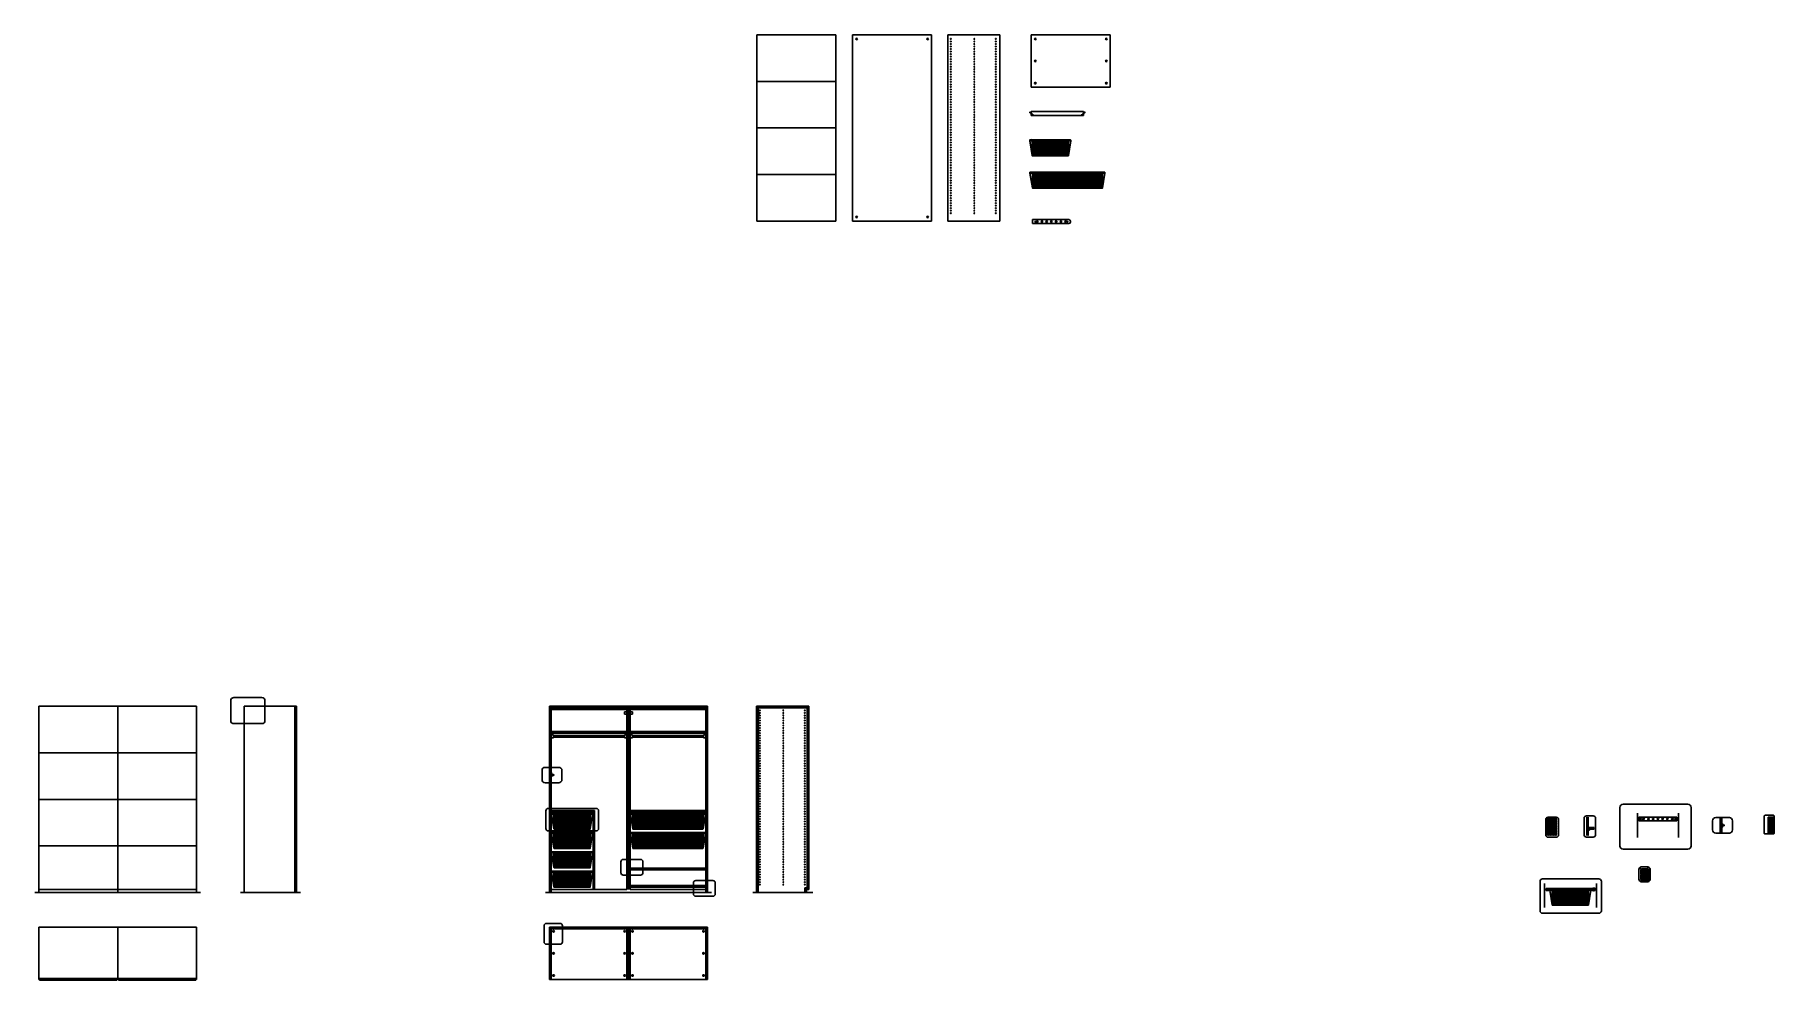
# Model space of a CAD drawing. Header units: millimetres. Extents: x 1707 to 3911, y 2756 to 3954.
import ezdxf

# ---------------------------------------------------------------- set-up
doc = ezdxf.new("R2010")
doc.units = ezdxf.units.MM
doc.linetypes.add('HIDDEN', pattern=[0.375, 0.25, -0.125])
for name, color, linetype in [('IN-ANNO-DETAILS', 2, 'Continuous'), ('IN-ANNO-NPLT', 6, 'Continuous'), ('IN-FURN', 3, 'Continuous'), ('IN-FURN-DETAILS', 2, 'Continuous'), ('IN-FURN-STOR', 104, 'Continuous'), ('IN-FURN-WKSF', 4, 'Continuous')]:
    doc.layers.add(name, color=color, linetype=linetype)

# ---------------------------------------------------------------- blocks, each defined once
blk = doc.blocks.new('d')
for p, q in [((40.4, 232.2), (40.5, 232.2)), ((40.5, 231.9), (40.4, 231.8)), ((40.5, 232.2), (40.5, 232.2)), ((40.5, 232.2), (40.5, 231.9)), ((40.5, 232.2), (40.5, 232.2)), ((40.5, 232.2), (40.6, 232.2)), ((40.6, 232.2), (40.5, 231.9)), ((40.5, 231.9), (40.5, 231.8)), ((40.5, 231.8), (40.5, 231.9)), ((40.6, 231.8), (40.5, 231.9)), ((40.6, 232.2), (40.6, 232.2)), ((40.6, 232.2), (40.6, 232.2)), ((40.6, 232.2), (40.6, 231.9)), ((40.6, 232.2), (40.7, 232.2)), ((40.6, 231.9), (40.6, 231.8)), ((40.7, 231.9), (40.6, 231.8)), ((40.6, 231.8), (40.6, 231.9)), ((40.7, 232.2), (40.7, 232.2)), ((40.7, 232.2), (40.7, 231.9)), ((40.7, 232.2), (40.7, 232.2)), ((40.7, 232.2), (40.8, 232.2)), ((40.8, 232.2), (40.7, 231.9)), ((40.7, 231.9), (40.7, 231.8)), ((40.7, 231.8), (40.7, 231.9)), ((40.8, 231.8), (40.7, 231.9)), ((40.8, 232.2), (40.8, 232.2)), ((40.8, 232.2), (40.8, 232.2)), ((40.8, 232.2), (40.8, 231.9)), ((40.8, 232.2), (40.9, 232.2)), ((40.8, 231.9), (40.8, 231.8)), ((40.9, 231.9), (40.8, 231.8)), ((40.8, 231.8), (40.8, 231.9)), ((40.9, 232.2), (40.9, 232.2)), ((40.9, 232.2), (40.9, 231.9)), ((40.9, 232.2), (41, 232.2)), ((41, 231.9), (40.9, 231.8)), ((40.9, 231.8), (40.9, 231.9)), ((41, 232.2), (41, 232.2)), ((41, 232.2), (41, 231.9)), ((41, 232.2), (41, 232.2)), ((41, 232.2), (41, 232.2)), ((41, 232.2), (41, 231.9)), ((41, 232.2), (41.1, 232.2)), ((41, 231.9), (41, 231.8)), ((41, 231.8), (41, 231.9)), ((41.1, 231.9), (41, 231.8)), ((41, 231.8), (41, 231.9)), ((41.1, 232.2), (41.1, 232.2)), ((41.1, 232.2), (41.1, 231.9)), ((41.1, 232.2), (41.2, 232.2)), ((41.2, 231.9), (41.1, 231.8)), ((41.1, 231.8), (41.1, 231.9)), ((41.2, 232.2), (41.2, 232.2)), ((41.2, 232.2), (41.2, 231.9)), ((41.2, 232.2), (41.2, 232.2)), ((41.2, 232.2), (41.3, 232.2)), ((41.3, 232.2), (41.2, 231.9)), ((41.2, 231.9), (41.2, 231.8)), ((41.2, 231.8), (41.2, 231.9)), ((41.3, 231.8), (41.2, 231.9)), ((41.3, 232.2), (41.3, 232.2)), ((41.3, 232.2), (41.3, 232.2)), ((41.3, 232.2), (41.3, 231.9)), ((41.3, 232.2), (41.4, 232.2)), ((41.3, 231.9), (41.3, 231.8)), ((41.4, 231.9), (41.3, 231.8)), ((41.3, 231.8), (41.3, 231.9)), ((41.4, 232.2), (41.4, 232.2)), ((41.4, 232.2), (41.4, 231.9)), ((41.4, 232.2), (41.4, 232.2)), ((41.4, 232.2), (41.5, 232.2)), ((41.5, 232.2), (41.4, 231.9)), ((41.5, 231.8), (41.4, 231.9)), ((41.4, 231.9), (41.4, 231.8)), ((41.4, 231.8), (41.4, 231.9)), ((41.5, 232.2), (41.5, 232.2)), ((41.5, 232.2), (41.5, 232.2)), ((41.5, 232.2), (41.5, 231.9)), ((41.5, 232.2), (41.6, 232.2)), ((41.5, 231.9), (41.5, 231.8)), ((41.6, 231.9), (41.5, 231.8)), ((41.5, 231.8), (41.5, 231.9)), ((41.6, 232.2), (41.6, 232.2)), ((41.6, 232.2), (41.6, 231.9)), ((41.6, 232.2), (41.6, 232.2)), ((41.6, 231.9), (41.6, 232.1)), ((41.6, 231.9), (41.6, 231.9))]:
    blk.add_line(p, q)
blk.add_lwpolyline([(40.3, 232.5), (40.3, 231.6, 0.414214), (40.3, 231.6), (40.4, 231.6, 0.414214), (40.4, 231.6), (40.4, 232.5, 0.414214), (40.4, 232.5), (40.3, 232.5, 0.414214)], format="xyb", close=True)
for centre, radius, start, end in [((40.5, 232), 0.406, 120.5102, 239.4898), ((41.6, 232.1), 0.025, 0, 90), ((41.6, 231.9), 0.025, 270, 0)]:
    blk.add_arc(centre, radius, start, end)
blk = doc.blocks.new('405950')
for p, q in [((40, 257.6), (41.7, 257.6)), ((40, 257.5), (41.7, 257.5)), ((42, 257.6), (41.8, 257.6)), ((42, 257.6), (41.8, 257.6))]:
    blk.add_line(p, q)
blk.add_lwpolyline([(40, 257.4), (40, 257.4, 0.414214), (40, 257.5), (40, 257.7, 0.414214), (40, 257.7), (40, 257.7, 0.414214), (40, 257.7), (40, 257.5, 0.414214)], format="xyb", close=True)
for centre, start, end in [((41.7, 258), 270, 279.4623), ((41.7, 257.1), 80.5377, 90)]:
    blk.add_arc(centre, 0.5, start, end)
blk = doc.blocks.new('*U80')
blk.add_lwpolyline([(0, 0), (0, 0.1), (0.1, 0), (0.1, -0.4), (0.1, -0.6), (0.1, -0.4), (0, 0)])
blk = doc.blocks.new('*U81')
at = {"color": 0, "linetype": 'ByBlock', "lineweight": -2, "transparency": 16777216}
for p in [(42.4, 270.7), (42.6, 270.7), (42.9, 270.7), (43.1, 270.7), (43.3, 270.7), (43.6, 270.7), (43.8, 270.7), (44, 270.7), (44.3, 270.7), (44.5, 270.7), (44.7, 270.7), (45, 270.7), (45.2, 270.7), (45.4, 270.7)]:
    blk.add_blockref('*U80', p, dxfattribs=at)
blk = doc.blocks.new('100214')
for p, q in [((40.1, 270.9), (40.2, 270.8)), ((40.1, 270.9), (40.1, 270)), ((40.2, 270.1), (40.1, 270)), ((40.2, 270.8), (40.2, 270.1)), ((40.2, 270.8), (41.5, 270.8)), ((40.2, 270.1), (41.5, 270.1)), ((41.9, 270.2), (41.5, 270.1)), ((41.8, 270.7), (41.6, 270.8)), ((41.9, 270.7), (42, 270.7)), ((42, 270.7), (42.1, 270.7)), ((42.1, 270.3), (42, 270.3)), ((42.1, 270.7), (42.3, 270.7)), ((42.1, 270.3), (42.1, 270.3)), ((42.4, 270.3), (42.2, 270.3)), ((42.3, 270.7), (42.5, 270.7)), ((42.6, 270.3), (42.4, 270.3)), ((42.6, 270.7), (42.8, 270.7)), ((42.8, 270.3), (42.7, 270.3)), ((42.8, 270.7), (43, 270.7)), ((43.1, 270.3), (42.9, 270.3)), ((43.1, 270.7), (43.2, 270.7)), ((43.3, 270.3), (43.1, 270.3)), ((43.3, 270.7), (43.5, 270.7)), ((43.5, 270.3), (43.4, 270.3)), ((43.5, 270.7), (43.7, 270.7)), ((43.8, 270.3), (43.6, 270.3)), ((43.8, 270.7), (43.9, 270.7)), ((44, 270.3), (43.8, 270.3)), ((44, 270.7), (44.2, 270.7)), ((44.3, 270.3), (44.1, 270.3)), ((44.2, 270.7), (44.4, 270.7)), ((44.5, 270.3), (44.3, 270.3)), ((44.5, 270.7), (44.7, 270.7)), ((44.7, 270.3), (44.5, 270.3)), ((44.7, 270.7), (44.9, 270.7)), ((45, 270.3), (44.8, 270.3)), ((44.9, 270.7), (45.2, 270.7)), ((45.2, 270.3), (45, 270.3)), ((45.2, 270.6), (45.2, 270.3))]:
    blk.add_line(p, q)
for centre, radius, start, end in [((40.1, 270.9), 0.01, 33.6901, 180), ((40.1, 270), 0.01, 180, 326.3099), ((41.5, 270.7), 0.1, 63.1876, 90), ((41.5, 270.2), 0.1, 270, 292.1621), ((41.9, 270.9), 0.2, 243.1876, 256.986), ((41.9, 270.1), 0.2, 100.2129, 112.1621), ((45.2, 270.6), 0.05, 360, 90), ((45.2, 270.3), 0.05, 270, 0)]:
    blk.add_arc(centre, radius, start, end)
blk.add_blockref('*U81', (-0.6, 0))
blk = doc.blocks.new('101350')
for p, q in [((40.1, 267.9), (40.1, 267.3)), ((40.2, 267.9), (40.3, 268)), ((40.2, 267.3), (40.3, 267.2)), ((40.3, 268), (43, 268)), ((40.3, 267.2), (40.3, 268)), ((40.3, 267.2), (43, 267.2)), ((40.4, 267.9), (42.9, 267.9)), ((40.4, 267.7), (42.9, 267.7)), ((40.4, 267.6), (42.9, 267.6)), ((40.4, 267.4), (42.9, 267.4)), ((40.4, 267.3), (42.9, 267.3)), ((43, 268), (43, 267.2)), ((43.1, 267.9), (43, 268)), ((43.1, 267.3), (43, 267.2)), ((43.1, 267.9), (43.1, 267.3))]:
    blk.add_line(p, q)
for centre, start, end in [((40.2, 267.9), 123.6901, 180), ((40.2, 267.3), 180, 236.3099), ((40.3, 267.9), 90, 123.6901), ((40.3, 267.2), 236.3099, 270), ((43, 267.9), 56.3099, 90), ((43, 267.2), 270, 303.6901), ((43.1, 267.9), 0, 56.3099), ((43.1, 267.3), 303.6901, 0)]:
    blk.add_arc(centre, 0.05, start, end)

msp = doc.modelspace()

# ---------------------------------------------------------------- hatches: boundary and pattern name
at = {"layer": 'IN-FURN', "transparency": 33554559}
h = msp.add_hatch(dxfattribs=at)
h.set_pattern_fill('ANSI31', color=256, scale=0.1)
h.paths.add_polyline_path([(3845.5, 2955), (3844.7, 2955), (3844.7, 2952.7), (3844.7, 2952.7), (3844.8, 2952.7), (3844.8, 2952.7), (3844.9, 2952.7), (3844.9, 2952.7), (3844.9, 2952.7), (3844.9, 2952.7), (3845, 2952.7), (3845, 2952.7), (3845.1, 2952.7), (3845.1, 2952.7), (3845.1, 2952.7), (3845.2, 2952.7), (3845.2, 2952.7), (3845.2, 2952.7), (3845.3, 2952.7), (3845.3, 2952.7), (3845.3, 2952.7), (3845.4, 2952.7), (3845.4, 2952.7), (3845.4, 2952.7), (3845.5, 2952.7), (3845.5, 2953)])
h.paths.add_polyline_path([(3845.5, 2952.4), (3845.4, 2952.3), (3845.4, 2952.4), (3845.4, 2952.3), (3845.3, 2952.4), (3845.3, 2952.3), (3845.3, 2952.4), (3845.2, 2952.3), (3845.2, 2952.4), (3845.1, 2952.3), (3845.1, 2952.4), (3845.1, 2952.3), (3845.1, 2952.4), (3845, 2952.3), (3845, 2952.4), (3844.9, 2952.3), (3844.9, 2952.4), (3844.9, 2952.3), (3844.8, 2952.4), (3844.8, 2952.3), (3844.8, 2952.4), (3844.7, 2952.3), (3844.7, 2950), (3845.5, 2950)])
h.paths.add_polyline_path([(3847.5, 2952.8), (3845.7, 2952.8, -0.34445), (3845.7, 2952.3), (3847.5, 2952.3)])
h.paths.add_polyline_path([(3847.7, 2953), (3847.5, 2953), (3847.5, 2952), (3847.7, 2952)])
at = {"layer": 'IN-FURN-STOR'}
h = msp.add_hatch(dxfattribs=at)
h.set_pattern_fill('ANSI31', color=256, scale=0.2)
h.paths.add_polyline_path([(2622, 2867.3), (2624, 2867.3), (2624, 3103.3), (2622, 3103.3)])
h = msp.add_hatch(dxfattribs=at)
h.set_pattern_fill('ANSI31', color=256, scale=0.2)
h.paths.add_polyline_path([(2688, 3103.3), (2624, 3103.3), (2624, 3101.3), (2688, 3101.3)])
h.paths.add_polyline_path([(2688, 2873.3), (2683, 2873.3), (2683, 2871.3), (2685, 2871.3), (2688, 2871.3)])
h.paths.add_polyline_path([(2685, 2871.3), (2683, 2871.3), (2683, 2867.3), (2685, 2867.3)])
at = {"layer": 'IN-FURN-STOR', "transparency": 33554534}
h = msp.add_hatch(dxfattribs=at)
h.set_pattern_fill('ANSI31', color=256, scale=0.2)
h.set_pattern_definition([(45, (1655.46504, -320.8847), (-0.44901281, 0.44901281), [])])
h.paths.add_polyline_path([(3636, 2958.6), (3636, 2961.2), (3623.3, 2961.2), (3623.3, 2958.6)])
h.paths.add_polyline_path([(3623.3, 2939.4), (3625.9, 2939.4), (3625.9, 2944.9), (3624.3, 2944.9), (3624.3, 2945.7), (3625.9, 2945.7), (3625.9, 2954), (3625.9, 2954.3), (3624.3, 2954.3), (3624.3, 2954.6), (3625.9, 2954.6), (3625.9, 2954.9), (3625.9, 2958.6), (3623.3, 2958.6)])
edge = h.paths.add_edge_path()
edge.add_line((3625.9, 2939.4), (3636, 2939.4))
edge.add_line((3636, 2939.4), (3636, 2958.6))
edge.add_line((3636, 2958.6), (3625.9, 2958.6))
edge.add_line((3625.9, 2958.6), (3625.9, 2954.9))
edge.add_line((3625.9, 2954.9), (3629.2, 2954.9))
edge.add_arc((3630.1, 2954.4), 0.961, 0, 151.5631, ccw=False)
edge.add_arc((3630.1, 2954.4), 0.961, -151.5631, 0, ccw=False)
edge.add_line((3629.2, 2954), (3625.9, 2954))
edge.add_line((3625.9, 2954), (3625.9, 2945.7))
edge.add_line((3625.9, 2945.7), (3627.5, 2945.7))
edge.add_line((3627.5, 2945.7), (3627.5, 2944.9))
edge.add_line((3627.5, 2944.9), (3625.9, 2944.9))
edge.add_line((3625.9, 2944.9), (3625.9, 2939.4))
at = {"layer": 'IN-FURN-STOR', "transparency": 33554559}
h = msp.add_hatch(dxfattribs=at)
h.set_pattern_fill('ANSI31', color=256, scale=0.2)
h.paths.add_polyline_path([(3675.7, 2963), (3673.7, 2963), (3673.7, 2939.4), (3675.7, 2939.4)])
h = msp.add_hatch(dxfattribs=at)
h.set_pattern_fill('ANSI31', color=256, scale=0.1)
h.paths.add_polyline_path([(3844.7, 2962.2), (3842.7, 2962.2), (3842.7, 2942.7), (3844.7, 2942.7), (3844.7, 2955)])
h.paths.add_polyline_path([(3844.4, 2952.7), (3844.4, 2952.7), (3844.4, 2952.7), (3844.5, 2952.7), (3844.5, 2952.7), (3844.5, 2952.7), (3844.6, 2952.7), (3844.6, 2952.7), (3844.6, 2952.7), (3844.7, 2952.7), (3844.6, 2952.4), (3844.6, 2952.3), (3844.6, 2952.4), (3844.5, 2952.3), (3844.5, 2952.4), (3844.4, 2952.3), (3844.4, 2952.4), (3844.4, 2952.3), (3844.4, 2952.4), (3844.3, 2952.3), (3844.3, 2952.4), (3844.3, 2952.4, -0.414214), (3844.3, 2952.4), (3844.3, 2952.7, -0.414214), (3844.3, 2952.7), (3844.3, 2952.7)], flags=16)
h = msp.add_hatch(dxfattribs=at)
h.set_pattern_fill('ANSI31', color=256, scale=0.1)
h.paths.add_polyline_path([(3905.4, 2962.6), (3905, 2962.6), (3905, 2961.1, -0.041311), (3904.9, 2961.1), (3904.9, 2960.8), (3904.9, 2961.1, -0.041311), (3904.9, 2961.1), (3904.9, 2962.6), (3904.4, 2962.6), (3904.4, 2962.8), (3903.4, 2962.8), (3903.4, 2946.8, -0.742056), (3903.4, 2946.8), (3903.5, 2946.7), (3904.8, 2946.7, -0.117528), (3904.8, 2946.6), (3905.1, 2946.5, 0.06028), (3905.1, 2946.5), (3905.1, 2946.7), (3905.2, 2946.5), (3905.3, 2946.5), (3905.3, 2946.5), (3905.3, 2946.7), (3905.4, 2946.5), (3905.4, 2946.5), (3905.4, 2956.2), (3904.1, 2956.2), (3903.9, 2956.3, -0.250765), (3903.9, 2956.3), (3903.9, 2956.9, -0.250765), (3903.9, 2956.9), (3904.1, 2957), (3904.1, 2957), (3905.4, 2957)])
h.paths.add_polyline_path([(3903.4, 2941.6), (3905.4, 2941.6), (3905.4, 2946.1), (3905.3, 2946.1), (3905.2, 2946.1), (3905.2, 2946), (3905.2, 2946.1, 0.052186), (3905.1, 2946.1), (3904.8, 2946), (3903.5, 2946), (3903.4, 2945.8)])
h = msp.add_hatch(dxfattribs=at)
h.set_pattern_fill('ANSI31', color=256, scale=0.1)
h.paths.add_polyline_path([(3911.2, 2962.8), (3905, 2962.8), (3905, 2962.6), (3905.4, 2962.6), (3911.2, 2962.6)])
h.paths.add_polyline_path([(3904.9, 2962.8), (3904.8, 2962.8), (3904.4, 2962.8), (3904.4, 2962.6), (3904.9, 2962.6)])
h = msp.add_hatch(dxfattribs=at)
h.set_pattern_fill('ANSI31', color=256, scale=0.1)
h.paths.add_polyline_path([(3906.9, 2956.3), (3906.8, 2956.2), (3905.4, 2956.2), (3905.4, 2946.5), (3905.6, 2946.5), (3905.6, 2946.7), (3905.6, 2946.5), (3905.8, 2946.5), (3905.8, 2946.7), (3905.9, 2946.5), (3906, 2946.5), (3906, 2946.7), (3906.1, 2946.5), (3906.3, 2946.5), (3906.3, 2946.7), (3906.3, 2946.5), (3906.5, 2946.5), (3906.5, 2946.7), (3906.6, 2946.5), (3906.8, 2946.5), (3906.8, 2946.7), (3906.8, 2946.5), (3907, 2946.5), (3907, 2946.7), (3907, 2946.5), (3907.2, 2946.5), (3907.2, 2946.7), (3907.3, 2946.5), (3907.5, 2946.5), (3907.5, 2946.7), (3907.5, 2946.5), (3907.7, 2946.5), (3907.7, 2946.7), (3907.7, 2946.5), (3907.9, 2946.5), (3907.9, 2946.7), (3908, 2946.5), (3908.2, 2946.5), (3908.2, 2946.7), (3908.2, 2946.5), (3908.5, 2946.5, -0.414214), (3908.5, 2946.5), (3908.5, 2946.2, -0.414214), (3908.5, 2946.1), (3908.3, 2946.1), (3908.3, 2946), (3908.2, 2946.1), (3908.1, 2946.1), (3908.1, 2946), (3908, 2946.1), (3907.8, 2946.1), (3907.8, 2946), (3907.8, 2946.1), (3907.6, 2946.1), (3907.6, 2946), (3907.5, 2946.1), (3907.3, 2946.1), (3907.4, 2946), (3907.3, 2946.1), (3907.1, 2946.1), (3907.1, 2946), (3907.1, 2946.1), (3906.9, 2946.1), (3906.9, 2946), (3906.8, 2946.1), (3906.6, 2946.1), (3906.6, 2946), (3906.6, 2946.1), (3906.4, 2946.1), (3906.4, 2946), (3906.4, 2946.1), (3906.2, 2946.1), (3906.2, 2946), (3906.1, 2946.1), (3905.9, 2946.1), (3905.9, 2946), (3905.9, 2946.1), (3905.7, 2946.1), (3905.7, 2946), (3905.6, 2946.1), (3905.5, 2946.1), (3905.5, 2946), (3905.4, 2946.1), (3905.4, 2946.1), (3905.4, 2941.6), (3910.2, 2941.6, 0.414214), (3911.2, 2942.6), (3911.2, 2954.2), (3911.2, 2957.7), (3911.2, 2962.6), (3905.4, 2962.6), (3905.4, 2957), (3906.8, 2957), (3906.9, 2956.9, -0.250765), (3906.9, 2956.9), (3906.9, 2956.3, -0.250765)])
h = msp.add_hatch(dxfattribs=at)
h.set_pattern_fill('ANSI31', color=256, scale=0.2)
h.paths.add_polyline_path([(3683.2, 2949.7), (3675.7, 2949.7), (3675.7, 2947.7), (3677.1, 2947.7), (3677.1, 2949.2), (3677.7, 2949.2), (3677.7, 2947.7), (3683.2, 2947.7)])
h = msp.add_hatch(dxfattribs=at)
h.set_pattern_fill('ANSI31', color=256, scale=0.1)
h.paths.add_polyline_path([(3750, 2887.8), (3748.7, 2887.8), (3748.6, 2887.9, -0.250765), (3748.5, 2888), (3748.5, 2888.5, -0.250765), (3748.6, 2888.6), (3748.7, 2888.6), (3748.7, 2888.6), (3750, 2888.6), (3750, 2890.2), (3741.8, 2890.2), (3741.8, 2883.2), (3750, 2883.2), (3750, 2884.8), (3748.7, 2884.8), (3748.6, 2884.9, -0.250765), (3748.5, 2885), (3748.5, 2885.5, -0.250765), (3748.6, 2885.6), (3748.7, 2885.6), (3748.7, 2885.6), (3750, 2885.6)])
h.paths.add_polyline_path([(3750, 2897.8), (3741.8, 2897.8), (3741.8, 2890.2), (3750, 2890.2)])
h = msp.add_hatch(dxfattribs=at)
h.set_pattern_fill('ANSI31', color=256, scale=0.1)
h.paths.add_polyline_path([(3752, 2897.8), (3750, 2897.8), (3750, 2888.6), (3751.4, 2888.6), (3751.5, 2888.6), (3751.5, 2887.9), (3751.4, 2887.8), (3750, 2887.8), (3750, 2885.6), (3751.4, 2885.6), (3751.5, 2885.5), (3751.5, 2885), (3751.4, 2884.8), (3750, 2884.8), (3750, 2883.2), (3752, 2883.2)])
at = {"layer": 'IN-FURN-STOR'}
h = msp.add_hatch(dxfattribs=at)
h.set_pattern_fill('ANSI31', color=256, scale=0.2)
h.paths.add_polyline_path([(2457.7, 2823.3), (2361.7, 2823.3), (2361.7, 2821.3), (2457.7, 2821.3)])
h.paths.add_polyline_path([(2361.7, 2823.3), (2359.7, 2823.3), (2359.7, 2757.3), (2361.7, 2757.3)])
h.paths.add_polyline_path([(2461.7, 2823.3), (2459.7, 2823.3), (2459.7, 2757.3), (2461.7, 2757.3)])
h.paths.add_polyline_path([(2459.7, 2823.3), (2457.7, 2823.3), (2457.7, 2821.3), (2457.7, 2757.3), (2459.7, 2757.3)])
h.paths.add_polyline_path([(2557.7, 2823.3), (2461.7, 2823.3), (2461.7, 2821.3), (2557.7, 2821.3)])
h.paths.add_polyline_path([(2559.7, 2823.3), (2557.7, 2823.3), (2557.7, 2821.3), (2557.7, 2757.3), (2559.7, 2757.3)])
at = {"layer": 'IN-FURN-WKSF'}
h = msp.add_hatch(dxfattribs=at)
h.set_pattern_fill('ANSI37', color=256, scale=0.2)
h.set_pattern_definition([(45, (-63.79805, 0), (-0.44901281, 0.44901281), []), (135, (-63.79805, 0), (-0.44901281, -0.44901281), [])])
h.paths.add_polyline_path([(2688, 3101.3), (2686, 3101.3), (2686, 2873.3), (2688, 2873.3)])

# ---------------------------------------------------------------- linework, layer by layer
at = {"layer": 'IN-ANNO-DETAILS'}
msp.add_lwpolyline([(1959.7, 3114.3), (1995.1, 3114.3, -0.414214), (1999.1, 3110.3), (1999.1, 3085.3, -0.414214), (1995.1, 3081.3), (1959.7, 3081.3, -0.414214), (1955.7, 3085.3), (1955.7, 3110.3, -0.414214)], format="xyb", close=True, dxfattribs=at)
at = {"layer": 'IN-ANNO-NPLT'}
for p, q in [((1707.5, 2867.3), (1917.5, 2867.3)), ((1967.9, 2867.3), (2043.9, 2867.3)), ((2354.7, 2867.3), (2564.7, 2867.3)), ((2617, 2867.3), (2693, 2867.3))]:
    msp.add_line(p, q, dxfattribs=at)
at = {"layer": 'IN-FURN'}
for p, q in [((2968, 3820.4), (2968, 3819.6)), ((2971, 3800.8), (2968, 3819.6)), ((2968.2, 3820.6), (2969.1, 3820.6)), ((2970.2, 3819.6), (3020, 3819.6)), ((2970.6, 3820.6), (3019.8, 3820.6)), ((2971, 3800.8), (2971, 3819.6)), ((2971, 3818.6), (3017, 3818.6)), ((3017, 3817.6), (2971, 3817.6)), ((3017, 3816.6), (2971, 3816.6)), ((3017, 3815.6), (2971, 3815.6)), ((3017, 3814.6), (2971, 3814.6)), ((3017, 3813.6), (2971, 3813.6)), ((3017, 3812.6), (2971, 3812.6)), ((2972, 3800.6), (2972, 3819.6)), ((2973, 3800.6), (2973, 3819.6)), ((2974, 3800.6), (2974, 3819.6)), ((2975, 3800.6), (2975, 3819.6)), ((2976, 3800.6), (2976, 3819.6)), ((2976, 3800.6), (2976, 3819.6)), ((2977, 3800.6), (2977, 3819.6)), ((2978, 3800.6), (2978, 3819.6)), ((2979, 3800.6), (2979, 3819.6)), ((2980, 3800.6), (2980, 3819.6)), ((2981, 3800.6), (2981, 3819.6)), ((2982, 3800.6), (2982, 3819.6)), ((2983, 3800.6), (2983, 3819.6)), ((2984, 3800.6), (2984, 3819.6)), ((2985, 3800.6), (2985, 3819.6)), ((2986, 3800.6), (2986, 3819.6)), ((2987, 3800.6), (2987, 3819.6)), ((2988, 3800.6), (2988, 3819.6)), ((2989, 3800.6), (2989, 3819.6)), ((2990, 3800.6), (2990, 3819.6)), ((2991, 3800.6), (2991, 3819.6)), ((2992, 3800.6), (2992, 3819.6)), ((2993, 3800.6), (2993, 3819.6)), ((2994, 3800.6), (2994, 3819.6)), ((2995, 3800.6), (2995, 3819.6)), ((2996, 3800.6), (2996, 3819.6)), ((2997, 3800.6), (2997, 3819.6)), ((2998, 3800.6), (2998, 3819.6)), ((2999, 3800.6), (2999, 3819.6)), ((3000, 3800.6), (3000, 3819.6)), ((3001, 3800.6), (3001, 3819.6)), ((3002, 3800.6), (3002, 3819.6)), ((3003, 3800.6), (3003, 3819.6)), ((3004, 3800.6), (3004, 3819.6)), ((3005, 3800.6), (3005, 3819.6)), ((3006, 3800.6), (3006, 3819.6)), ((3007, 3800.6), (3007, 3819.6)), ((3008, 3800.6), (3008, 3819.6)), ((3009, 3800.6), (3009, 3819.6)), ((3010, 3800.6), (3010, 3819.6)), ((3011, 3800.6), (3011, 3819.6)), ((3012, 3800.6), (3012, 3819.6)), ((3013, 3800.6), (3013, 3819.6)), ((3014, 3800.6), (3014, 3819.6)), ((3015, 3800.6), (3015, 3819.6)), ((3015, 3800.6), (3015, 3819.6)), ((3016, 3800.6), (3016, 3819.6)), ((3017, 3800.8), (3020, 3819.6)), ((3017, 3800.8), (3017, 3819.6)), ((3020, 3820.4), (3020, 3819.6)), ((3017, 3811.6), (2971, 3811.6)), ((3017, 3810.6), (2971, 3810.6)), ((3017, 3809.6), (2971, 3809.6)), ((3017, 3808.6), (2971, 3808.6)), ((3017, 3807.6), (2971, 3807.6)), ((3017, 3807.6), (2971, 3807.6)), ((3017, 3806.6), (2971, 3806.6)), ((3017, 3805.6), (2971, 3805.6)), ((3017, 3804.6), (2971, 3804.6)), ((3017, 3803.6), (2971, 3803.6)), ((3017, 3802.6), (2971, 3802.6)), ((3017, 3801.6), (2971, 3801.6)), ((3016.8, 3800.6), (2971.2, 3800.6)), ((2968.3, 3779.7), (3031.3, 3779.7)), ((2968.3, 3778.7), (2968.3, 3779.7)), ((2968.3, 3778.7), (2983.3, 3778.7)), ((2971.3, 3759.8), (2968.3, 3778.7)), ((2971.3, 3759.9), (2971.3, 3778.7)), ((2983.3, 3777.7), (2971.3, 3777.7)), ((2983.3, 3776.7), (2971.3, 3776.7)), ((2983.3, 3775.7), (2971.3, 3775.7)), ((2983.3, 3774.7), (2971.3, 3774.7)), ((2983.3, 3773.7), (2971.3, 3773.7)), ((2983.3, 3772.7), (2971.3, 3772.7)), ((2983.3, 3771.7), (2971.3, 3771.7)), ((2983.3, 3770.7), (2971.3, 3770.7)), ((2983.3, 3769.7), (2971.3, 3769.7)), ((2983.3, 3768.7), (2971.3, 3768.7)), ((2972.3, 3759.7), (2972.3, 3778.7)), ((2973.3, 3759.7), (2973.3, 3778.7)), ((2974.3, 3759.7), (2974.3, 3778.7)), ((2975.3, 3759.7), (2975.3, 3778.7)), ((2976.3, 3759.7), (2976.3, 3778.7)), ((2976.3, 3759.7), (2976.3, 3778.7)), ((2977.3, 3759.7), (2977.3, 3778.7)), ((2978.3, 3759.7), (2978.3, 3778.7)), ((2979.3, 3759.7), (2979.3, 3778.7)), ((2980.3, 3759.7), (2980.3, 3778.7)), ((2981.3, 3759.7), (2981.3, 3778.7)), ((2982.3, 3759.7), (2982.3, 3778.7)), ((2983.3, 3759.7), (2983.3, 3778.7)), ((2983.3, 3778.7), (3031.3, 3778.7)), ((2983.3, 3777.7), (3031.3, 3777.7)), ((2983.3, 3776.7), (3031.3, 3776.7)), ((2983.3, 3775.7), (3031.3, 3775.7)), ((2983.3, 3774.7), (3031.3, 3774.7)), ((2983.3, 3774.7), (3031.3, 3774.7)), ((2983.3, 3773.7), (3031.3, 3773.7)), ((2983.3, 3772.7), (3031.3, 3772.7)), ((2983.3, 3772.7), (3029.3, 3772.7)), ((2983.3, 3771.7), (3031.3, 3771.7)), ((2983.3, 3771.7), (3031.3, 3771.7)), ((2983.3, 3771.7), (3029.3, 3771.7)), ((2983.3, 3770.7), (3031.3, 3770.7)), ((2983.3, 3770.7), (3029.3, 3770.7)), ((2983.3, 3769.7), (3031.3, 3769.7)), ((2983.3, 3769.7), (3029.3, 3769.7)), ((2983.3, 3768.7), (3031.3, 3768.7)), ((2983.3, 3768.7), (3029.3, 3768.7)), ((2984.3, 3759.7), (2984.3, 3778.7)), ((2985.3, 3759.7), (2985.3, 3778.7)), ((2986.3, 3759.7), (2986.3, 3778.7)), ((2987.3, 3759.7), (2987.3, 3778.7)), ((2988.3, 3759.7), (2988.3, 3778.7)), ((2989.3, 3759.7), (2989.3, 3778.7)), ((2990.3, 3759.7), (2990.3, 3778.7)), ((2990.3, 3759.7), (2990.3, 3778.7)), ((2991.3, 3759.7), (2991.3, 3778.7)), ((2992.3, 3759.7), (2992.3, 3778.7)), ((2992.3, 3759.7), (2992.3, 3778.7)), ((2993.3, 3759.7), (2993.3, 3778.7)), ((2994.3, 3759.7), (2994.3, 3778.7)), ((2995.3, 3759.7), (2995.3, 3778.7)), ((2996.3, 3759.7), (2996.3, 3778.7)), ((2997.3, 3759.7), (2997.3, 3778.7)), ((2998.3, 3759.7), (2998.3, 3778.7)), ((2999.3, 3759.7), (2999.3, 3778.7)), ((3000.3, 3759.7), (3000.3, 3778.7)), ((3001.3, 3759.7), (3001.3, 3778.7)), ((3002.3, 3759.7), (3002.3, 3778.7)), ((3003.3, 3759.7), (3003.3, 3778.7)), ((3004.3, 3759.7), (3004.3, 3778.7)), ((3005.3, 3759.7), (3005.3, 3778.7)), ((3005.3, 3759.7), (3005.3, 3778.7)), ((3006.3, 3759.7), (3006.3, 3778.7)), ((3007.3, 3759.7), (3007.3, 3778.7)), ((3008.3, 3759.7), (3008.3, 3778.7)), ((3009.3, 3759.7), (3009.3, 3778.7)), ((3010.3, 3759.7), (3010.3, 3778.7)), ((3011.3, 3759.7), (3011.3, 3778.7)), ((3012.3, 3759.7), (3012.3, 3778.7)), ((3013.3, 3759.7), (3013.3, 3778.7)), ((3014.3, 3759.7), (3014.3, 3778.7)), ((3015.3, 3759.7), (3015.3, 3778.7)), ((3016.3, 3759.7), (3016.3, 3778.7)), ((3017.3, 3759.7), (3017.3, 3778.7)), ((3018.3, 3759.7), (3018.3, 3778.7)), ((3019.3, 3759.7), (3019.3, 3778.7)), ((3020.3, 3759.7), (3020.3, 3778.7)), ((3021.3, 3759.7), (3021.3, 3778.7)), ((3022.3, 3759.7), (3022.3, 3778.7)), ((3023.3, 3759.7), (3023.3, 3778.7)), ((3024.3, 3759.7), (3024.3, 3778.7)), ((3025.3, 3759.7), (3025.3, 3778.7)), ((3026.3, 3759.7), (3026.3, 3778.7)), ((3027.3, 3759.7), (3027.3, 3778.7)), ((3028.3, 3759.7), (3028.3, 3778.7)), ((3029.3, 3759.7), (3029.3, 3778.7)), ((3029.3, 3759.7), (3029.3, 3778.7)), ((3030.3, 3759.7), (3030.3, 3778.7)), ((3031.3, 3779.7), (3032.3, 3779.7)), ((3031.3, 3759.7), (3031.3, 3778.7)), ((3031.3, 3778.7), (3032.3, 3778.7)), ((3031.3, 3777.7), (3032.3, 3777.7)), ((3031.3, 3776.7), (3032.3, 3776.7)), ((3031.3, 3775.7), (3032.3, 3775.7)), ((3031.3, 3774.7), (3032.3, 3774.7)), ((3031.3, 3773.7), (3032.3, 3773.7)), ((3031.3, 3772.7), (3032.3, 3772.7)), ((3031.3, 3771.7), (3032.3, 3771.7)), ((3031.3, 3770.7), (3032.3, 3770.7)), ((3031.3, 3769.7), (3032.3, 3769.7)), ((3031.3, 3768.7), (3032.3, 3768.7)), ((3032.3, 3779.7), (3063.3, 3779.7)), ((3032.3, 3778.7), (3063.3, 3778.7)), ((3032.3, 3759.7), (3032.3, 3778.7)), ((3060.3, 3777.7), (3032.3, 3777.7)), ((3060.3, 3776.7), (3032.3, 3776.7)), ((3060.3, 3775.7), (3032.3, 3775.7)), ((3060.3, 3774.7), (3032.3, 3774.7)), ((3060.3, 3773.7), (3032.3, 3773.7)), ((3060.3, 3772.7), (3032.3, 3772.7)), ((3060.3, 3771.7), (3032.3, 3771.7)), ((3060.3, 3770.7), (3032.3, 3770.7)), ((3060.3, 3769.7), (3032.3, 3769.7)), ((3060.3, 3768.7), (3032.3, 3768.7)), ((3033.3, 3759.7), (3033.3, 3778.7)), ((3034.3, 3759.7), (3034.3, 3778.7)), ((3035.3, 3759.7), (3035.3, 3778.7)), ((3036.3, 3759.7), (3036.3, 3778.7)), ((3037.3, 3759.7), (3037.3, 3778.7)), ((3038.3, 3759.7), (3038.3, 3778.7)), ((3039.3, 3759.7), (3039.3, 3778.7)), ((3040.3, 3759.7), (3040.3, 3778.7)), ((3041.3, 3759.7), (3041.3, 3778.7)), ((3042.3, 3759.7), (3042.3, 3778.7)), ((3043.3, 3759.7), (3043.3, 3778.7)), ((3044.3, 3759.7), (3044.3, 3778.7)), ((3045.3, 3759.7), (3045.3, 3778.7)), ((3046.3, 3759.7), (3046.3, 3778.7)), ((3047.3, 3759.7), (3047.3, 3778.7)), ((3048.3, 3759.7), (3048.3, 3778.7)), ((3049.3, 3759.7), (3049.3, 3778.7)), ((3050.3, 3759.7), (3050.3, 3778.7)), ((3051.3, 3759.7), (3051.3, 3778.7)), ((3052.3, 3759.7), (3052.3, 3778.7)), ((3053.3, 3759.7), (3053.3, 3778.7)), ((3054.3, 3759.7), (3054.3, 3778.7)), ((3055.3, 3759.7), (3055.3, 3778.7)), ((3056.3, 3759.7), (3056.3, 3778.7)), ((3057.3, 3759.7), (3057.3, 3778.7)), ((3058.3, 3759.7), (3058.3, 3778.7)), ((3058.3, 3759.7), (3058.3, 3778.7)), ((3059.3, 3759.7), (3059.3, 3778.7)), ((3060.3, 3759.8), (3063.3, 3778.7)), ((3060.3, 3759.9), (3060.3, 3778.7)), ((3063.3, 3778.7), (3063.3, 3779.7)), ((2983.3, 3767.7), (2971.3, 3767.7)), ((2983.3, 3766.7), (2971.3, 3766.7)), ((2983.3, 3766.7), (2971.3, 3766.7)), ((2983.3, 3765.7), (2971.3, 3765.7)), ((2983.3, 3764.7), (2971.3, 3764.7)), ((2983.3, 3763.7), (2971.3, 3763.7)), ((2983.3, 3762.7), (2971.3, 3762.7)), ((2983.3, 3761.7), (2971.3, 3761.7)), ((2983.3, 3760.7), (2971.3, 3760.7)), ((2983.3, 3759.7), (2971.5, 3759.7)), ((2983.3, 3767.7), (3031.3, 3767.7)), ((2983.3, 3767.7), (3029.3, 3767.7)), ((2983.3, 3766.7), (3031.3, 3766.7)), ((2983.3, 3766.7), (3029.3, 3766.7)), ((2983.3, 3765.7), (3031.3, 3765.7)), ((2983.3, 3765.7), (3029.3, 3765.7)), ((2983.3, 3764.7), (3031.3, 3764.7)), ((2983.3, 3764.7), (3029.3, 3764.7)), ((2983.3, 3763.7), (3031.3, 3763.7)), ((2983.3, 3763.7), (3029.3, 3763.7)), ((2983.3, 3762.7), (3031.3, 3762.7)), ((2983.3, 3762.7), (3029.3, 3762.7)), ((2983.3, 3761.7), (3031.3, 3761.7)), ((2983.3, 3761.7), (3029.3, 3761.7)), ((2983.3, 3760.7), (3031.3, 3760.7)), ((2983.3, 3760.7), (3029.3, 3760.7)), ((2983.3, 3759.7), (3031.3, 3759.7)), ((2983.3, 3759.7), (3029.3, 3759.7)), ((3006.3, 3759.7), (2994.5, 3759.7)), ((3031.3, 3767.7), (3032.3, 3767.7)), ((3031.3, 3766.7), (3032.3, 3766.7)), ((3031.3, 3765.7), (3032.3, 3765.7)), ((3031.3, 3764.7), (3032.3, 3764.7)), ((3031.3, 3763.7), (3032.3, 3763.7)), ((3031.3, 3762.7), (3032.3, 3762.7)), ((3031.3, 3761.7), (3032.3, 3761.7)), ((3031.3, 3760.7), (3032.3, 3760.7)), ((3031.3, 3759.7), (3032.3, 3759.7)), ((3060.3, 3767.7), (3032.3, 3767.7)), ((3060.3, 3766.7), (3032.3, 3766.7)), ((3060.3, 3766.7), (3032.3, 3766.7)), ((3060.3, 3765.7), (3032.3, 3765.7)), ((3060.3, 3764.7), (3032.3, 3764.7)), ((3060.3, 3763.7), (3032.3, 3763.7)), ((3060.3, 3762.7), (3032.3, 3762.7)), ((3060.3, 3761.7), (3032.3, 3761.7)), ((3060.3, 3760.7), (3032.3, 3760.7)), ((3060.1, 3759.7), (3032.3, 3759.7)), ((2361.7, 3068), (2362.2, 3068)), ((2362.2, 3068), (2362.2, 3067)), ((2362.2, 3067), (2364.7, 3067)), ((2364.7, 3063.5), (2362.2, 3063.5)), ((2362.2, 3063.5), (2362.2, 3062.5)), ((2364.7, 3067), (2364.7, 3063.5)), ((2364.7, 3066.2), (2454.7, 3066.2)), ((2364.7, 3064.2), (2454.7, 3064.2)), ((2454.7, 3063.5), (2454.7, 3067)), ((2454.7, 3067), (2457.2, 3067)), ((2457.2, 3063.5), (2454.7, 3063.5)), ((2457.2, 3067), (2457.2, 3068)), ((2457.2, 3068), (2457.7, 3068)), ((2457.2, 3062.5), (2457.2, 3063.5)), ((2461.7, 3068), (2462.2, 3068)), ((2462.2, 3068), (2462.2, 3067)), ((2462.2, 3067), (2464.7, 3067)), ((2464.7, 3063.5), (2462.2, 3063.5)), ((2462.2, 3063.5), (2462.2, 3062.5)), ((2464.7, 3067), (2464.7, 3063.5)), ((2464.7, 3066.2), (2554.7, 3066.2)), ((2464.7, 3064.2), (2554.7, 3064.2)), ((2554.7, 3063.5), (2554.7, 3067)), ((2554.7, 3067), (2557.2, 3067)), ((2557.2, 3063.5), (2554.7, 3063.5)), ((2557.2, 3067), (2557.2, 3068)), ((2557.2, 3068), (2557.7, 3068)), ((2557.2, 3062.5), (2557.2, 3063.5)), ((2362.2, 3062.5), (2361.7, 3062.5)), ((2457.2, 3062.5), (2457.7, 3062.5)), ((2462.2, 3062.5), (2461.7, 3062.5)), ((2557.2, 3062.5), (2557.7, 3062.5)), ((2361.7, 3018.8), (2361.7, 3013.8)), ((2361.7, 3018.8), (2362.7, 3018.8)), ((2362.7, 3013.8), (2361.7, 3013.8)), ((2362.7, 3018.8), (2362.7, 3013.8)), ((2364.7, 3016.5), (2362.7, 3016.5)), ((2362.7, 3016), (2364.7, 3016)), ((2364.7, 3016.8), (2364.7, 3015.8)), ((2364.9, 3016.8), (2364.7, 3016.8)), ((2364.7, 3015.8), (2364.9, 3015.8)), ((2364.9, 3015.8), (2364.9, 3016.8)), ((2362.2, 2967.6), (2362.2, 2966.8)), ((2362.2, 2966.8), (2414.2, 2966.8)), ((2365.1, 2947.9), (2362.2, 2966.8)), ((2362.4, 2967.8), (2414, 2967.8)), ((2365.2, 2948), (2365.2, 2966.8)), ((2411.2, 2965.8), (2365.2, 2965.8)), ((2411.2, 2964.8), (2365.2, 2964.8)), ((2411.2, 2963.8), (2365.2, 2963.8)), ((2411.2, 2962.8), (2365.2, 2962.8)), ((2411.2, 2961.8), (2365.2, 2961.8)), ((2411.2, 2960.8), (2365.2, 2960.8)), ((2411.2, 2959.8), (2365.2, 2959.8)), ((2411.2, 2958.8), (2365.2, 2958.8)), ((2411.2, 2957.8), (2365.2, 2957.8)), ((2411.2, 2956.8), (2365.2, 2956.8)), ((2411.2, 2955.8), (2365.2, 2955.8)), ((2411.2, 2954.8), (2365.2, 2954.8)), ((2411.2, 2954.8), (2365.2, 2954.8)), ((2411.2, 2953.8), (2365.2, 2953.8)), ((2366.2, 2947.8), (2366.2, 2966.8)), ((2367.2, 2947.8), (2367.2, 2966.8)), ((2368.2, 2947.8), (2368.2, 2966.8)), ((2369.2, 2947.8), (2369.2, 2966.8)), ((2370.2, 2947.8), (2370.2, 2966.8)), ((2370.2, 2947.8), (2370.2, 2966.8)), ((2371.2, 2947.8), (2371.2, 2966.8)), ((2372.2, 2947.8), (2372.2, 2966.8)), ((2373.2, 2947.8), (2373.2, 2966.8)), ((2374.2, 2947.8), (2374.2, 2966.8)), ((2375.2, 2947.8), (2375.2, 2966.8)), ((2376.2, 2947.8), (2376.2, 2966.8)), ((2377.2, 2947.8), (2377.2, 2966.8)), ((2378.2, 2947.8), (2378.2, 2966.8)), ((2379.2, 2947.8), (2379.2, 2966.8)), ((2380.2, 2947.8), (2380.2, 2966.8)), ((2381.2, 2947.8), (2381.2, 2966.8)), ((2382.2, 2947.8), (2382.2, 2966.8)), ((2383.2, 2947.8), (2383.2, 2966.8)), ((2384.2, 2947.8), (2384.2, 2966.8)), ((2385.2, 2947.8), (2385.2, 2966.8)), ((2386.2, 2947.8), (2386.2, 2966.8)), ((2387.2, 2947.8), (2387.2, 2966.8)), ((2388.2, 2947.8), (2388.2, 2966.8)), ((2389.2, 2947.8), (2389.2, 2966.8)), ((2390.2, 2947.8), (2390.2, 2966.8)), ((2391.2, 2947.8), (2391.2, 2966.8)), ((2392.2, 2947.8), (2392.2, 2966.8)), ((2393.2, 2947.8), (2393.2, 2966.8)), ((2394.2, 2947.8), (2394.2, 2966.8)), ((2395.2, 2947.8), (2395.2, 2966.8)), ((2396.2, 2947.8), (2396.2, 2966.8)), ((2397.2, 2947.8), (2397.2, 2966.8)), ((2398.2, 2947.8), (2398.2, 2966.8)), ((2399.2, 2947.8), (2399.2, 2966.8)), ((2400.2, 2947.8), (2400.2, 2966.8)), ((2401.2, 2947.8), (2401.2, 2966.8)), ((2402.2, 2947.8), (2402.2, 2966.8)), ((2403.2, 2947.8), (2403.2, 2966.8)), ((2404.2, 2947.8), (2404.2, 2966.8)), ((2405.2, 2947.8), (2405.2, 2966.8)), ((2406.2, 2947.8), (2406.2, 2966.8)), ((2407.2, 2947.8), (2407.2, 2966.8)), ((2408.2, 2947.8), (2408.2, 2966.8)), ((2409.2, 2947.8), (2409.2, 2966.8)), ((2409.2, 2947.8), (2409.2, 2966.8)), ((2410.2, 2947.8), (2410.2, 2966.8)), ((2411.2, 2947.9), (2414.2, 2966.8)), ((2411.2, 2948), (2411.2, 2966.8)), ((2414.2, 2967.6), (2414.2, 2966.8)), ((2462.2, 2967.6), (2462.2, 2966.8)), ((2462.2, 2966.8), (2477.2, 2966.8)), ((2465.1, 2947.9), (2462.2, 2966.8)), ((2462.4, 2967.8), (2525.2, 2967.8)), ((2465.2, 2948), (2465.2, 2966.8)), ((2477.2, 2965.8), (2465.2, 2965.8)), ((2477.2, 2964.8), (2465.2, 2964.8)), ((2477.2, 2963.8), (2465.2, 2963.8)), ((2477.2, 2962.8), (2465.2, 2962.8)), ((2477.2, 2961.8), (2465.2, 2961.8)), ((2477.2, 2960.8), (2465.2, 2960.8)), ((2477.2, 2959.8), (2465.2, 2959.8)), ((2477.2, 2958.8), (2465.2, 2958.8)), ((2477.2, 2957.8), (2465.2, 2957.8)), ((2477.2, 2956.8), (2465.2, 2956.8)), ((2477.2, 2955.8), (2465.2, 2955.8)), ((2477.2, 2954.8), (2465.2, 2954.8)), ((2477.2, 2954.8), (2465.2, 2954.8)), ((2477.2, 2953.8), (2465.2, 2953.8)), ((2466.2, 2947.8), (2466.2, 2966.8)), ((2467.2, 2947.8), (2467.2, 2966.8)), ((2468.2, 2947.8), (2468.2, 2966.8)), ((2469.2, 2947.8), (2469.2, 2966.8)), ((2470.2, 2947.8), (2470.2, 2966.8)), ((2470.2, 2947.8), (2470.2, 2966.8)), ((2471.2, 2947.8), (2471.2, 2966.8)), ((2472.2, 2947.8), (2472.2, 2966.8)), ((2473.2, 2947.8), (2473.2, 2966.8)), ((2474.2, 2947.8), (2474.2, 2966.8)), ((2475.2, 2947.8), (2475.2, 2966.8)), ((2476.2, 2947.8), (2476.2, 2966.8)), ((2477.2, 2947.8), (2477.2, 2966.8)), ((2477.2, 2966.8), (2525.2, 2966.8)), ((2477.2, 2965.8), (2525.2, 2965.8)), ((2477.2, 2964.8), (2525.2, 2964.8)), ((2477.2, 2963.8), (2525.2, 2963.8)), ((2477.2, 2962.8), (2525.2, 2962.8)), ((2477.2, 2962.8), (2525.2, 2962.8)), ((2477.2, 2961.8), (2525.2, 2961.8)), ((2477.2, 2960.8), (2523.2, 2960.8)), ((2477.2, 2960.8), (2525.2, 2960.8)), ((2477.2, 2959.8), (2523.2, 2959.8)), ((2477.2, 2959.8), (2525.2, 2959.8)), ((2477.2, 2959.8), (2525.2, 2959.8)), ((2477.2, 2958.8), (2523.2, 2958.8)), ((2477.2, 2958.8), (2525.2, 2958.8)), ((2477.2, 2957.8), (2523.2, 2957.8)), ((2477.2, 2957.8), (2525.2, 2957.8)), ((2477.2, 2956.8), (2523.2, 2956.8)), ((2477.2, 2956.8), (2525.2, 2956.8)), ((2477.2, 2955.8), (2523.2, 2955.8)), ((2477.2, 2955.8), (2525.2, 2955.8)), ((2477.2, 2954.8), (2523.2, 2954.8)), ((2477.2, 2954.8), (2525.2, 2954.8)), ((2477.2, 2953.8), (2523.2, 2953.8)), ((2477.2, 2953.8), (2525.2, 2953.8)), ((2478.2, 2947.8), (2478.2, 2966.8)), ((2479.2, 2947.8), (2479.2, 2966.8)), ((2480.2, 2947.8), (2480.2, 2966.8)), ((2481.2, 2947.8), (2481.2, 2966.8)), ((2482.2, 2947.8), (2482.2, 2966.8)), ((2483.2, 2947.8), (2483.2, 2966.8)), ((2484.2, 2947.8), (2484.2, 2966.8)), ((2484.2, 2947.8), (2484.2, 2966.8)), ((2485.2, 2947.8), (2485.2, 2966.8)), ((2486.2, 2947.8), (2486.2, 2966.8)), ((2486.2, 2947.8), (2486.2, 2966.8)), ((2487.2, 2947.8), (2487.2, 2966.8)), ((2488.2, 2947.8), (2488.2, 2966.8)), ((2489.2, 2947.8), (2489.2, 2966.8)), ((2490.2, 2947.8), (2490.2, 2966.8)), ((2491.2, 2947.8), (2491.2, 2966.8)), ((2492.2, 2947.8), (2492.2, 2966.8)), ((2493.2, 2947.8), (2493.2, 2966.8)), ((2494.2, 2947.8), (2494.2, 2966.8)), ((2495.2, 2947.8), (2495.2, 2966.8)), ((2496.2, 2947.8), (2496.2, 2966.8)), ((2497.2, 2947.8), (2497.2, 2966.8)), ((2498.2, 2947.8), (2498.2, 2966.8)), ((2499.2, 2947.8), (2499.2, 2966.8)), ((2499.2, 2947.8), (2499.2, 2966.8)), ((2500.2, 2947.8), (2500.2, 2966.8)), ((2501.2, 2947.8), (2501.2, 2966.8)), ((2502.2, 2947.8), (2502.2, 2966.8)), ((2503.2, 2947.8), (2503.2, 2966.8)), ((2504.2, 2947.8), (2504.2, 2966.8)), ((2505.2, 2947.8), (2505.2, 2966.8)), ((2506.2, 2947.8), (2506.2, 2966.8)), ((2507.2, 2947.8), (2507.2, 2966.8)), ((2508.2, 2947.8), (2508.2, 2966.8)), ((2509.2, 2947.8), (2509.2, 2966.8)), ((2510.2, 2947.8), (2510.2, 2966.8)), ((2511.2, 2947.8), (2511.2, 2966.8)), ((2512.2, 2947.8), (2512.2, 2966.8)), ((2513.2, 2947.8), (2513.2, 2966.8)), ((2514.2, 2947.8), (2514.2, 2966.8)), ((2515.2, 2947.8), (2515.2, 2966.8)), ((2516.2, 2947.8), (2516.2, 2966.8)), ((2517.2, 2947.8), (2517.2, 2966.8)), ((2518.2, 2947.8), (2518.2, 2966.8)), ((2519.2, 2947.8), (2519.2, 2966.8)), ((2520.2, 2947.8), (2520.2, 2966.8)), ((2521.2, 2947.8), (2521.2, 2966.8)), ((2522.2, 2947.8), (2522.2, 2966.8)), ((2523.2, 2947.8), (2523.2, 2966.8)), ((2523.2, 2947.8), (2523.2, 2966.8)), ((2524.2, 2947.8), (2524.2, 2966.8)), ((2525.2, 2967.8), (2526.2, 2967.8)), ((2525.2, 2947.8), (2525.2, 2966.8)), ((2525.2, 2966.8), (2526.2, 2966.8)), ((2525.2, 2965.8), (2526.2, 2965.8)), ((2525.2, 2964.8), (2526.2, 2964.8)), ((2525.2, 2963.8), (2526.2, 2963.8)), ((2525.2, 2962.8), (2526.2, 2962.8)), ((2525.2, 2961.8), (2526.2, 2961.8)), ((2525.2, 2960.8), (2526.2, 2960.8)), ((2525.2, 2959.8), (2526.2, 2959.8)), ((2525.2, 2958.8), (2526.2, 2958.8)), ((2525.2, 2957.8), (2526.2, 2957.8)), ((2525.2, 2956.8), (2526.2, 2956.8)), ((2525.2, 2955.8), (2526.2, 2955.8)), ((2525.2, 2954.8), (2526.2, 2954.8)), ((2525.2, 2953.8), (2526.2, 2953.8)), ((2526.2, 2967.8), (2557, 2967.8)), ((2526.2, 2947.8), (2526.2, 2966.8)), ((2526.2, 2966.8), (2557.2, 2966.8)), ((2554.2, 2965.8), (2526.2, 2965.8)), ((2554.2, 2964.8), (2526.2, 2964.8)), ((2554.2, 2963.8), (2526.2, 2963.8)), ((2554.2, 2962.8), (2526.2, 2962.8)), ((2554.2, 2961.8), (2526.2, 2961.8)), ((2554.2, 2960.8), (2526.2, 2960.8)), ((2554.2, 2959.8), (2526.2, 2959.8)), ((2554.2, 2958.8), (2526.2, 2958.8)), ((2554.2, 2957.8), (2526.2, 2957.8)), ((2554.2, 2956.8), (2526.2, 2956.8)), ((2554.2, 2955.8), (2526.2, 2955.8)), ((2554.2, 2954.8), (2526.2, 2954.8)), ((2554.2, 2954.8), (2526.2, 2954.8)), ((2554.2, 2953.8), (2526.2, 2953.8)), ((2527.2, 2947.8), (2527.2, 2966.8)), ((2528.2, 2947.8), (2528.2, 2966.8)), ((2529.2, 2947.8), (2529.2, 2966.8)), ((2530.2, 2947.8), (2530.2, 2966.8)), ((2531.2, 2947.8), (2531.2, 2966.8)), ((2532.2, 2947.8), (2532.2, 2966.8)), ((2533.2, 2947.8), (2533.2, 2966.8)), ((2534.2, 2947.8), (2534.2, 2966.8)), ((2535.2, 2947.8), (2535.2, 2966.8)), ((2536.2, 2947.8), (2536.2, 2966.8)), ((2537.2, 2947.8), (2537.2, 2966.8)), ((2538.2, 2947.8), (2538.2, 2966.8)), ((2539.2, 2947.8), (2539.2, 2966.8)), ((2540.2, 2947.8), (2540.2, 2966.8)), ((2541.2, 2947.8), (2541.2, 2966.8)), ((2542.2, 2947.8), (2542.2, 2966.8)), ((2543.2, 2947.8), (2543.2, 2966.8)), ((2544.2, 2947.8), (2544.2, 2966.8)), ((2545.2, 2947.8), (2545.2, 2966.8)), ((2546.2, 2947.8), (2546.2, 2966.8)), ((2547.2, 2947.8), (2547.2, 2966.8)), ((2548.2, 2947.8), (2548.2, 2966.8)), ((2549.2, 2947.8), (2549.2, 2966.8)), ((2550.2, 2947.8), (2550.2, 2966.8)), ((2551.2, 2947.8), (2551.2, 2966.8)), ((2552.2, 2947.8), (2552.2, 2966.8)), ((2552.2, 2947.8), (2552.2, 2966.8)), ((2553.2, 2947.8), (2553.2, 2966.8)), ((2554.2, 2947.9), (2557.2, 2966.8)), ((2554.2, 2948), (2554.2, 2966.8)), ((2557.2, 2967.6), (2557.2, 2966.8)), ((3787.9, 2962.8), (3739.9, 2962.8)), ((3739.9, 2958.2), (3787.9, 2958.2)), ((3740.9, 2962.8), (3740.9, 2958.2)), ((3741.2, 2958.2), (3741.2, 2962.8)), ((3786.6, 2962.8), (3786.6, 2958.2)), ((3786.9, 2958.2), (3786.9, 2962.8)), ((3787.9, 2958.2), (3787.9, 2962.8)), ((3844.7, 2955), (3844.7, 2952.7)), ((3844.7, 2955), (3845.5, 2955)), ((3845.5, 2955), (3845.5, 2950)), ((2362.2, 2943.1), (2362.2, 2942.3)), ((2365.1, 2923.4), (2362.2, 2942.3)), ((2362.4, 2943.3), (2414, 2943.3)), ((2362.7, 2942.3), (2413.7, 2942.3)), ((2411.2, 2952.8), (2365.2, 2952.8)), ((2411.2, 2951.8), (2365.2, 2951.8)), ((2411.2, 2950.8), (2365.2, 2950.8)), ((2411.2, 2949.8), (2365.2, 2949.8)), ((2411.2, 2948.8), (2365.2, 2948.8)), ((2365.2, 2923.5), (2365.2, 2942.3)), ((2411.2, 2941.3), (2365.2, 2941.3)), ((2411.2, 2940.3), (2365.2, 2940.3)), ((2411.2, 2939.3), (2365.2, 2939.3)), ((2411.2, 2938.3), (2365.2, 2938.3)), ((2411.2, 2937.3), (2365.2, 2937.3)), ((2411.2, 2936.3), (2365.2, 2936.3)), ((2411.2, 2935.3), (2365.2, 2935.3)), ((2411.2, 2934.3), (2365.2, 2934.3)), ((2411.2, 2933.3), (2365.2, 2933.3)), ((2411.2, 2932.3), (2365.2, 2932.3)), ((2411.2, 2931.3), (2365.2, 2931.3)), ((2411, 2947.8), (2365.3, 2947.8)), ((2366.2, 2923.3), (2366.2, 2942.3)), ((2367.2, 2923.3), (2367.2, 2942.3)), ((2368.2, 2923.3), (2368.2, 2942.3)), ((2369.2, 2923.3), (2369.2, 2942.3)), ((2370.2, 2923.3), (2370.2, 2942.3)), ((2370.2, 2923.3), (2370.2, 2942.3)), ((2371.2, 2923.3), (2371.2, 2942.3)), ((2372.2, 2923.3), (2372.2, 2942.3)), ((2373.2, 2923.3), (2373.2, 2942.3)), ((2374.2, 2923.3), (2374.2, 2942.3)), ((2375.2, 2923.3), (2375.2, 2942.3)), ((2376.2, 2923.3), (2376.2, 2942.3)), ((2377.2, 2923.3), (2377.2, 2942.3)), ((2378.2, 2923.3), (2378.2, 2942.3)), ((2379.2, 2923.3), (2379.2, 2942.3)), ((2380.2, 2923.3), (2380.2, 2942.3)), ((2381.2, 2923.3), (2381.2, 2942.3)), ((2382.2, 2923.3), (2382.2, 2942.3)), ((2383.2, 2923.3), (2383.2, 2942.3)), ((2384.2, 2923.3), (2384.2, 2942.3)), ((2385.2, 2923.3), (2385.2, 2942.3)), ((2386.2, 2923.3), (2386.2, 2942.3)), ((2387.2, 2923.3), (2387.2, 2942.3)), ((2388.2, 2923.3), (2388.2, 2942.3)), ((2389.2, 2923.3), (2389.2, 2942.3)), ((2390.2, 2923.3), (2390.2, 2942.3)), ((2391.2, 2923.3), (2391.2, 2942.3)), ((2392.2, 2923.3), (2392.2, 2942.3)), ((2393.2, 2923.3), (2393.2, 2942.3)), ((2394.2, 2923.3), (2394.2, 2942.3)), ((2395.2, 2923.3), (2395.2, 2942.3)), ((2396.2, 2923.3), (2396.2, 2942.3)), ((2397.2, 2923.3), (2397.2, 2942.3)), ((2398.2, 2923.3), (2398.2, 2942.3)), ((2399.2, 2923.3), (2399.2, 2942.3)), ((2400.2, 2923.3), (2400.2, 2942.3)), ((2401.2, 2923.3), (2401.2, 2942.3)), ((2402.2, 2923.3), (2402.2, 2942.3)), ((2403.2, 2923.3), (2403.2, 2942.3)), ((2404.2, 2923.3), (2404.2, 2942.3)), ((2405.2, 2923.3), (2405.2, 2942.3)), ((2406.2, 2923.3), (2406.2, 2942.3)), ((2407.2, 2923.3), (2407.2, 2942.3)), ((2408.2, 2923.3), (2408.2, 2942.3)), ((2409.2, 2923.3), (2409.2, 2942.3)), ((2409.2, 2923.3), (2409.2, 2942.3)), ((2410.2, 2923.3), (2410.2, 2942.3)), ((2411.2, 2923.4), (2414.2, 2942.3)), ((2411.2, 2923.5), (2411.2, 2942.3)), ((2414.2, 2943.1), (2414.2, 2942.3)), ((2462.2, 2943.1), (2462.2, 2942.3)), ((2462.2, 2942.3), (2477.2, 2942.3)), ((2465.1, 2923.4), (2462.2, 2942.3)), ((2462.4, 2943.3), (2525.2, 2943.3)), ((2477.2, 2952.8), (2465.2, 2952.8)), ((2477.2, 2951.8), (2465.2, 2951.8)), ((2477.2, 2950.8), (2465.2, 2950.8)), ((2477.2, 2949.8), (2465.2, 2949.8)), ((2477.2, 2948.8), (2465.2, 2948.8)), ((2465.2, 2923.5), (2465.2, 2942.3)), ((2477.2, 2941.3), (2465.2, 2941.3)), ((2477.2, 2940.3), (2465.2, 2940.3)), ((2477.2, 2939.3), (2465.2, 2939.3)), ((2477.2, 2938.3), (2465.2, 2938.3)), ((2477.2, 2937.3), (2465.2, 2937.3)), ((2477.2, 2936.3), (2465.2, 2936.3)), ((2477.2, 2935.3), (2465.2, 2935.3)), ((2477.2, 2934.3), (2465.2, 2934.3)), ((2477.2, 2933.3), (2465.2, 2933.3)), ((2477.2, 2932.3), (2465.2, 2932.3)), ((2477.2, 2931.3), (2465.2, 2931.3)), ((2477.2, 2947.8), (2465.3, 2947.8)), ((2466.2, 2923.3), (2466.2, 2942.3)), ((2467.2, 2923.3), (2467.2, 2942.3)), ((2468.2, 2923.3), (2468.2, 2942.3)), ((2469.2, 2923.3), (2469.2, 2942.3)), ((2470.2, 2923.3), (2470.2, 2942.3)), ((2470.2, 2923.3), (2470.2, 2942.3)), ((2471.2, 2923.3), (2471.2, 2942.3)), ((2472.2, 2923.3), (2472.2, 2942.3)), ((2473.2, 2923.3), (2473.2, 2942.3)), ((2474.2, 2923.3), (2474.2, 2942.3)), ((2475.2, 2923.3), (2475.2, 2942.3)), ((2476.2, 2923.3), (2476.2, 2942.3)), ((2477.2, 2952.8), (2523.2, 2952.8)), ((2477.2, 2952.8), (2525.2, 2952.8)), ((2477.2, 2951.8), (2523.2, 2951.8)), ((2477.2, 2951.8), (2525.2, 2951.8)), ((2477.2, 2950.8), (2523.2, 2950.8)), ((2477.2, 2950.8), (2525.2, 2950.8)), ((2477.2, 2949.8), (2523.2, 2949.8)), ((2477.2, 2949.8), (2525.2, 2949.8)), ((2477.2, 2948.8), (2523.2, 2948.8)), ((2477.2, 2948.8), (2525.2, 2948.8)), ((2477.2, 2947.8), (2523.2, 2947.8)), ((2477.2, 2947.8), (2525.2, 2947.8)), ((2477.2, 2923.3), (2477.2, 2942.3)), ((2477.2, 2942.3), (2525.2, 2942.3)), ((2477.2, 2941.3), (2525.2, 2941.3)), ((2477.2, 2940.3), (2525.2, 2940.3)), ((2477.2, 2939.3), (2525.2, 2939.3)), ((2477.2, 2938.3), (2525.2, 2938.3)), ((2477.2, 2938.3), (2525.2, 2938.3)), ((2477.2, 2937.3), (2525.2, 2937.3)), ((2477.2, 2936.3), (2525.2, 2936.3)), ((2477.2, 2936.3), (2523.2, 2936.3)), ((2477.2, 2935.3), (2525.2, 2935.3)), ((2477.2, 2935.3), (2525.2, 2935.3)), ((2477.2, 2935.3), (2523.2, 2935.3)), ((2477.2, 2934.3), (2525.2, 2934.3)), ((2477.2, 2934.3), (2523.2, 2934.3)), ((2477.2, 2933.3), (2525.2, 2933.3)), ((2477.2, 2933.3), (2523.2, 2933.3)), ((2477.2, 2932.3), (2525.2, 2932.3)), ((2477.2, 2932.3), (2523.2, 2932.3)), ((2477.2, 2931.3), (2525.2, 2931.3)), ((2477.2, 2931.3), (2523.2, 2931.3)), ((2478.2, 2923.3), (2478.2, 2942.3)), ((2479.2, 2923.3), (2479.2, 2942.3)), ((2480.2, 2923.3), (2480.2, 2942.3)), ((2481.2, 2923.3), (2481.2, 2942.3)), ((2482.2, 2923.3), (2482.2, 2942.3)), ((2483.2, 2923.3), (2483.2, 2942.3)), ((2484.2, 2923.3), (2484.2, 2942.3)), ((2484.2, 2923.3), (2484.2, 2942.3)), ((2485.2, 2923.3), (2485.2, 2942.3)), ((2486.2, 2923.3), (2486.2, 2942.3)), ((2486.2, 2923.3), (2486.2, 2942.3)), ((2487.2, 2923.3), (2487.2, 2942.3)), ((2488.2, 2923.3), (2488.2, 2942.3)), ((2500.2, 2947.8), (2488.3, 2947.8)), ((2489.2, 2923.3), (2489.2, 2942.3)), ((2490.2, 2923.3), (2490.2, 2942.3)), ((2491.2, 2923.3), (2491.2, 2942.3)), ((2492.2, 2923.3), (2492.2, 2942.3)), ((2493.2, 2923.3), (2493.2, 2942.3)), ((2494.2, 2923.3), (2494.2, 2942.3)), ((2495.2, 2923.3), (2495.2, 2942.3)), ((2496.2, 2923.3), (2496.2, 2942.3)), ((2497.2, 2923.3), (2497.2, 2942.3)), ((2498.2, 2923.3), (2498.2, 2942.3)), ((2499.2, 2923.3), (2499.2, 2942.3)), ((2499.2, 2923.3), (2499.2, 2942.3)), ((2500.2, 2923.3), (2500.2, 2942.3)), ((2501.2, 2923.3), (2501.2, 2942.3)), ((2502.2, 2923.3), (2502.2, 2942.3)), ((2503.2, 2923.3), (2503.2, 2942.3)), ((2504.2, 2923.3), (2504.2, 2942.3)), ((2505.2, 2923.3), (2505.2, 2942.3)), ((2506.2, 2923.3), (2506.2, 2942.3)), ((2507.2, 2923.3), (2507.2, 2942.3)), ((2508.2, 2923.3), (2508.2, 2942.3)), ((2509.2, 2923.3), (2509.2, 2942.3)), ((2510.2, 2923.3), (2510.2, 2942.3)), ((2511.2, 2923.3), (2511.2, 2942.3)), ((2512.2, 2923.3), (2512.2, 2942.3)), ((2513.2, 2923.3), (2513.2, 2942.3)), ((2514.2, 2923.3), (2514.2, 2942.3)), ((2515.2, 2923.3), (2515.2, 2942.3)), ((2516.2, 2923.3), (2516.2, 2942.3)), ((2517.2, 2923.3), (2517.2, 2942.3)), ((2518.2, 2923.3), (2518.2, 2942.3)), ((2519.2, 2923.3), (2519.2, 2942.3)), ((2520.2, 2923.3), (2520.2, 2942.3)), ((2521.2, 2923.3), (2521.2, 2942.3)), ((2522.2, 2923.3), (2522.2, 2942.3)), ((2523.2, 2923.3), (2523.2, 2942.3)), ((2523.2, 2923.3), (2523.2, 2942.3)), ((2524.2, 2923.3), (2524.2, 2942.3)), ((2525.2, 2952.8), (2526.2, 2952.8)), ((2525.2, 2951.8), (2526.2, 2951.8)), ((2525.2, 2950.8), (2526.2, 2950.8)), ((2525.2, 2949.8), (2526.2, 2949.8)), ((2525.2, 2948.8), (2526.2, 2948.8)), ((2525.2, 2947.8), (2526.2, 2947.8)), ((2525.2, 2943.3), (2526.2, 2943.3)), ((2525.2, 2923.3), (2525.2, 2942.3)), ((2525.2, 2942.3), (2526.2, 2942.3)), ((2525.2, 2941.3), (2526.2, 2941.3)), ((2525.2, 2940.3), (2526.2, 2940.3)), ((2525.2, 2939.3), (2526.2, 2939.3)), ((2525.2, 2938.3), (2526.2, 2938.3)), ((2525.2, 2937.3), (2526.2, 2937.3)), ((2525.2, 2936.3), (2526.2, 2936.3)), ((2525.2, 2935.3), (2526.2, 2935.3)), ((2525.2, 2934.3), (2526.2, 2934.3)), ((2525.2, 2933.3), (2526.2, 2933.3)), ((2525.2, 2932.3), (2526.2, 2932.3)), ((2525.2, 2931.3), (2526.2, 2931.3)), ((2554.2, 2952.8), (2526.2, 2952.8)), ((2554.2, 2951.8), (2526.2, 2951.8)), ((2554.2, 2950.8), (2526.2, 2950.8)), ((2554.2, 2949.8), (2526.2, 2949.8)), ((2554.2, 2948.8), (2526.2, 2948.8)), ((2554, 2947.8), (2526.2, 2947.8)), ((2526.2, 2943.3), (2557, 2943.3)), ((2526.2, 2942.3), (2557.2, 2942.3)), ((2526.2, 2923.3), (2526.2, 2942.3)), ((2554.2, 2941.3), (2526.2, 2941.3)), ((2554.2, 2940.3), (2526.2, 2940.3)), ((2554.2, 2939.3), (2526.2, 2939.3)), ((2554.2, 2938.3), (2526.2, 2938.3)), ((2554.2, 2937.3), (2526.2, 2937.3)), ((2554.2, 2936.3), (2526.2, 2936.3)), ((2554.2, 2935.3), (2526.2, 2935.3)), ((2554.2, 2934.3), (2526.2, 2934.3)), ((2554.2, 2933.3), (2526.2, 2933.3)), ((2554.2, 2932.3), (2526.2, 2932.3)), ((2554.2, 2931.3), (2526.2, 2931.3)), ((2527.2, 2923.3), (2527.2, 2942.3)), ((2528.2, 2923.3), (2528.2, 2942.3)), ((2529.2, 2923.3), (2529.2, 2942.3)), ((2530.2, 2923.3), (2530.2, 2942.3)), ((2531.2, 2923.3), (2531.2, 2942.3)), ((2532.2, 2923.3), (2532.2, 2942.3)), ((2533.2, 2923.3), (2533.2, 2942.3)), ((2534.2, 2923.3), (2534.2, 2942.3)), ((2535.2, 2923.3), (2535.2, 2942.3)), ((2536.2, 2923.3), (2536.2, 2942.3)), ((2537.2, 2923.3), (2537.2, 2942.3)), ((2538.2, 2923.3), (2538.2, 2942.3)), ((2539.2, 2923.3), (2539.2, 2942.3)), ((2540.2, 2923.3), (2540.2, 2942.3)), ((2541.2, 2923.3), (2541.2, 2942.3)), ((2542.2, 2923.3), (2542.2, 2942.3)), ((2543.2, 2923.3), (2543.2, 2942.3)), ((2544.2, 2923.3), (2544.2, 2942.3)), ((2545.2, 2923.3), (2545.2, 2942.3)), ((2546.2, 2923.3), (2546.2, 2942.3)), ((2547.2, 2923.3), (2547.2, 2942.3)), ((2548.2, 2923.3), (2548.2, 2942.3)), ((2549.2, 2923.3), (2549.2, 2942.3)), ((2550.2, 2923.3), (2550.2, 2942.3)), ((2551.2, 2923.3), (2551.2, 2942.3)), ((2552.2, 2923.3), (2552.2, 2942.3)), ((2552.2, 2923.3), (2552.2, 2942.3)), ((2553.2, 2923.3), (2553.2, 2942.3)), ((2554.2, 2923.4), (2557.2, 2942.3)), ((2554.2, 2923.5), (2554.2, 2942.3)), ((2557.2, 2943.1), (2557.2, 2942.3)), ((3683.2, 2949.7), (3675.7, 2949.7)), ((3675.7, 2949.7), (3675.7, 2947.7)), ((3675.7, 2947.7), (3683.2, 2947.7)), ((3844.7, 2950), (3844.7, 2952.4)), ((3845.5, 2950), (3844.7, 2950)), ((3847.5, 2952.8), (3845.7, 2952.8)), ((3845.7, 2952.3), (3847.5, 2952.3)), ((3847.5, 2953), (3847.5, 2952)), ((3847.7, 2953), (3847.5, 2953)), ((3847.5, 2952), (3847.7, 2952)), ((3847.7, 2952), (3847.7, 2953)), ((2362.2, 2918.6), (2362.2, 2917.8)), ((2362.2, 2917.8), (2414.2, 2917.8)), ((2365.1, 2898.9), (2362.2, 2917.8)), ((2362.4, 2918.8), (2414, 2918.8)), ((2411.2, 2930.3), (2365.2, 2930.3)), ((2411.2, 2930.3), (2365.2, 2930.3)), ((2411.2, 2929.3), (2365.2, 2929.3)), ((2411.2, 2928.3), (2365.2, 2928.3)), ((2411.2, 2927.3), (2365.2, 2927.3)), ((2411.2, 2926.3), (2365.2, 2926.3)), ((2411.2, 2925.3), (2365.2, 2925.3)), ((2411.2, 2924.3), (2365.2, 2924.3)), ((2365.2, 2899), (2365.2, 2917.8)), ((2411.2, 2916.8), (2365.2, 2916.8)), ((2411.2, 2915.8), (2365.2, 2915.8)), ((2411.2, 2914.8), (2365.2, 2914.8)), ((2411.2, 2913.8), (2365.2, 2913.8)), ((2411.2, 2912.8), (2365.2, 2912.8)), ((2411.2, 2911.8), (2365.2, 2911.8)), ((2411.2, 2910.8), (2365.2, 2910.8)), ((2411.2, 2909.8), (2365.2, 2909.8)), ((2411, 2923.3), (2365.3, 2923.3)), ((2366.2, 2898.8), (2366.2, 2917.8)), ((2367.2, 2898.8), (2367.2, 2917.8)), ((2368.2, 2898.8), (2368.2, 2917.8)), ((2369.2, 2898.8), (2369.2, 2917.8)), ((2370.2, 2898.8), (2370.2, 2917.8)), ((2370.2, 2898.8), (2370.2, 2917.8)), ((2371.2, 2898.8), (2371.2, 2917.8)), ((2372.2, 2898.8), (2372.2, 2917.8)), ((2373.2, 2898.8), (2373.2, 2917.8)), ((2374.2, 2898.8), (2374.2, 2917.8)), ((2375.2, 2898.8), (2375.2, 2917.8)), ((2376.2, 2898.8), (2376.2, 2917.8)), ((2377.2, 2898.8), (2377.2, 2917.8)), ((2378.2, 2898.8), (2378.2, 2917.8)), ((2379.2, 2898.8), (2379.2, 2917.8)), ((2380.2, 2898.8), (2380.2, 2917.8)), ((2381.2, 2898.8), (2381.2, 2917.8)), ((2382.2, 2898.8), (2382.2, 2917.8)), ((2383.2, 2898.8), (2383.2, 2917.8)), ((2384.2, 2898.8), (2384.2, 2917.8)), ((2385.2, 2898.8), (2385.2, 2917.8)), ((2386.2, 2898.8), (2386.2, 2917.8)), ((2387.2, 2898.8), (2387.2, 2917.8)), ((2388.2, 2898.8), (2388.2, 2917.8)), ((2389.2, 2898.8), (2389.2, 2917.8)), ((2390.2, 2898.8), (2390.2, 2917.8)), ((2391.2, 2898.8), (2391.2, 2917.8)), ((2392.2, 2898.8), (2392.2, 2917.8)), ((2393.2, 2898.8), (2393.2, 2917.8)), ((2394.2, 2898.8), (2394.2, 2917.8)), ((2395.2, 2898.8), (2395.2, 2917.8)), ((2396.2, 2898.8), (2396.2, 2917.8)), ((2397.2, 2898.8), (2397.2, 2917.8)), ((2398.2, 2898.8), (2398.2, 2917.8)), ((2399.2, 2898.8), (2399.2, 2917.8)), ((2400.2, 2898.8), (2400.2, 2917.8)), ((2401.2, 2898.8), (2401.2, 2917.8)), ((2402.2, 2898.8), (2402.2, 2917.8)), ((2403.2, 2898.8), (2403.2, 2917.8)), ((2404.2, 2898.8), (2404.2, 2917.8)), ((2405.2, 2898.8), (2405.2, 2917.8)), ((2406.2, 2898.8), (2406.2, 2917.8)), ((2407.2, 2898.8), (2407.2, 2917.8)), ((2408.2, 2898.8), (2408.2, 2917.8)), ((2409.2, 2898.8), (2409.2, 2917.8)), ((2409.2, 2898.8), (2409.2, 2917.8)), ((2410.2, 2898.8), (2410.2, 2917.8)), ((2411.2, 2898.9), (2414.2, 2917.8)), ((2411.2, 2899), (2411.2, 2917.8)), ((2414.2, 2918.6), (2414.2, 2917.8)), ((2477.2, 2930.3), (2465.2, 2930.3)), ((2477.2, 2930.3), (2465.2, 2930.3)), ((2477.2, 2929.3), (2465.2, 2929.3)), ((2477.2, 2928.3), (2465.2, 2928.3)), ((2477.2, 2927.3), (2465.2, 2927.3)), ((2477.2, 2926.3), (2465.2, 2926.3)), ((2477.2, 2925.3), (2465.2, 2925.3)), ((2477.2, 2924.3), (2465.2, 2924.3)), ((2477.2, 2923.3), (2465.3, 2923.3)), ((2477.2, 2930.3), (2525.2, 2930.3)), ((2477.2, 2930.3), (2523.2, 2930.3)), ((2477.2, 2929.3), (2525.2, 2929.3)), ((2477.2, 2929.3), (2523.2, 2929.3)), ((2477.2, 2928.3), (2525.2, 2928.3)), ((2477.2, 2928.3), (2523.2, 2928.3)), ((2477.2, 2927.3), (2525.2, 2927.3)), ((2477.2, 2927.3), (2523.2, 2927.3)), ((2477.2, 2926.3), (2525.2, 2926.3)), ((2477.2, 2926.3), (2523.2, 2926.3)), ((2477.2, 2925.3), (2525.2, 2925.3)), ((2477.2, 2925.3), (2523.2, 2925.3)), ((2477.2, 2924.3), (2525.2, 2924.3)), ((2477.2, 2924.3), (2523.2, 2924.3)), ((2477.2, 2923.3), (2525.2, 2923.3)), ((2477.2, 2923.3), (2523.2, 2923.3)), ((2500.2, 2923.3), (2488.3, 2923.3)), ((2525.2, 2930.3), (2526.2, 2930.3)), ((2525.2, 2929.3), (2526.2, 2929.3)), ((2525.2, 2928.3), (2526.2, 2928.3)), ((2525.2, 2927.3), (2526.2, 2927.3)), ((2525.2, 2926.3), (2526.2, 2926.3)), ((2525.2, 2925.3), (2526.2, 2925.3)), ((2525.2, 2924.3), (2526.2, 2924.3)), ((2525.2, 2923.3), (2526.2, 2923.3)), ((2554.2, 2930.3), (2526.2, 2930.3)), ((2554.2, 2930.3), (2526.2, 2930.3)), ((2554.2, 2929.3), (2526.2, 2929.3)), ((2554.2, 2928.3), (2526.2, 2928.3)), ((2554.2, 2927.3), (2526.2, 2927.3)), ((2554.2, 2926.3), (2526.2, 2926.3)), ((2554.2, 2925.3), (2526.2, 2925.3)), ((2554.2, 2924.3), (2526.2, 2924.3)), ((2554, 2923.3), (2526.2, 2923.3)), ((2362.2, 2894.1), (2362.2, 2893.3)), ((2362.2, 2893.3), (2414.2, 2893.3)), ((2365.1, 2874.4), (2362.2, 2893.3)), ((2362.4, 2894.3), (2414, 2894.3)), ((2411.2, 2908.8), (2365.2, 2908.8)), ((2411.2, 2907.8), (2365.2, 2907.8)), ((2411.2, 2906.8), (2365.2, 2906.8)), ((2411.2, 2905.8), (2365.2, 2905.8)), ((2411.2, 2904.8), (2365.2, 2904.8)), ((2411.2, 2903.8), (2365.2, 2903.8)), ((2411.2, 2902.8), (2365.2, 2902.8)), ((2411.2, 2901.8), (2365.2, 2901.8)), ((2411.2, 2900.8), (2365.2, 2900.8)), ((2411.2, 2899.8), (2365.2, 2899.8)), ((2365.2, 2874.5), (2365.2, 2893.3)), ((2411.2, 2892.3), (2365.2, 2892.3)), ((2411.2, 2891.3), (2365.2, 2891.3)), ((2411.2, 2890.3), (2365.2, 2890.3)), ((2411.2, 2889.3), (2365.2, 2889.3)), ((2411.2, 2888.3), (2365.2, 2888.3)), ((2411.2, 2887.3), (2365.2, 2887.3)), ((2411, 2898.8), (2365.3, 2898.8)), ((2366.2, 2874.3), (2366.2, 2893.3)), ((2367.2, 2874.3), (2367.2, 2893.3)), ((2368.2, 2874.3), (2368.2, 2893.3)), ((2369.2, 2874.3), (2369.2, 2893.3)), ((2370.2, 2874.3), (2370.2, 2893.3)), ((2370.2, 2874.3), (2370.2, 2893.3)), ((2371.2, 2874.3), (2371.2, 2893.3)), ((2372.2, 2874.3), (2372.2, 2893.3)), ((2373.2, 2874.3), (2373.2, 2893.3)), ((2374.2, 2874.3), (2374.2, 2893.3)), ((2375.2, 2874.3), (2375.2, 2893.3)), ((2376.2, 2874.3), (2376.2, 2893.3)), ((2377.2, 2874.3), (2377.2, 2893.3)), ((2378.2, 2874.3), (2378.2, 2893.3)), ((2379.2, 2874.3), (2379.2, 2893.3)), ((2380.2, 2874.3), (2380.2, 2893.3)), ((2381.2, 2874.3), (2381.2, 2893.3)), ((2382.2, 2874.3), (2382.2, 2893.3)), ((2383.2, 2874.3), (2383.2, 2893.3)), ((2384.2, 2874.3), (2384.2, 2893.3)), ((2385.2, 2874.3), (2385.2, 2893.3)), ((2386.2, 2874.3), (2386.2, 2893.3)), ((2387.2, 2874.3), (2387.2, 2893.3)), ((2388.2, 2874.3), (2388.2, 2893.3)), ((2389.2, 2874.3), (2389.2, 2893.3)), ((2390.2, 2874.3), (2390.2, 2893.3)), ((2391.2, 2874.3), (2391.2, 2893.3)), ((2392.2, 2874.3), (2392.2, 2893.3)), ((2393.2, 2874.3), (2393.2, 2893.3)), ((2394.2, 2874.3), (2394.2, 2893.3)), ((2395.2, 2874.3), (2395.2, 2893.3)), ((2396.2, 2874.3), (2396.2, 2893.3)), ((2397.2, 2874.3), (2397.2, 2893.3)), ((2398.2, 2874.3), (2398.2, 2893.3)), ((2399.2, 2874.3), (2399.2, 2893.3)), ((2400.2, 2874.3), (2400.2, 2893.3)), ((2401.2, 2874.3), (2401.2, 2893.3)), ((2402.2, 2874.3), (2402.2, 2893.3)), ((2403.2, 2874.3), (2403.2, 2893.3)), ((2404.2, 2874.3), (2404.2, 2893.3)), ((2405.2, 2874.3), (2405.2, 2893.3)), ((2406.2, 2874.3), (2406.2, 2893.3)), ((2407.2, 2874.3), (2407.2, 2893.3)), ((2408.2, 2874.3), (2408.2, 2893.3)), ((2409.2, 2874.3), (2409.2, 2893.3)), ((2409.2, 2874.3), (2409.2, 2893.3)), ((2410.2, 2874.3), (2410.2, 2893.3)), ((2411.2, 2874.4), (2414.2, 2893.3)), ((2411.2, 2874.5), (2411.2, 2893.3)), ((2414.2, 2894.1), (2414.2, 2893.3)), ((2411.2, 2886.3), (2365.2, 2886.3)), ((2411.2, 2885.3), (2365.2, 2885.3)), ((2411.2, 2884.3), (2365.2, 2884.3)), ((2411.2, 2883.3), (2365.2, 2883.3)), ((2411.2, 2882.3), (2365.2, 2882.3)), ((2411.2, 2881.3), (2365.2, 2881.3)), ((2411.2, 2881.3), (2365.2, 2881.3)), ((2411.2, 2880.3), (2365.2, 2880.3)), ((2411.2, 2879.3), (2365.2, 2879.3)), ((2411.2, 2878.3), (2365.2, 2878.3)), ((2411.2, 2877.3), (2365.2, 2877.3)), ((2411.2, 2876.3), (2365.2, 2876.3)), ((2411.2, 2875.3), (2365.2, 2875.3)), ((2411, 2874.3), (2365.3, 2874.3)), ((3620.2, 2851.1), (3620.2, 2876.1)), ((3626.9, 2871.3), (3626.9, 2870.5)), ((3629.9, 2851.7), (3626.9, 2870.5)), ((3626.9, 2870.5), (3628.4, 2870.5)), ((3627.1, 2871.5), (3628, 2871.5)), ((3629.1, 2870.5), (3678.9, 2870.5)), ((3629.5, 2871.5), (3678.7, 2871.5)), ((3629.9, 2851.7), (3629.9, 2870.5)), ((3629.9, 2869.5), (3675.9, 2869.5)), ((3675.9, 2868.5), (3629.9, 2868.5)), ((3675.9, 2867.5), (3629.9, 2867.5)), ((3675.9, 2866.5), (3629.9, 2866.5)), ((3675.9, 2865.5), (3629.9, 2865.5)), ((3630.9, 2851.5), (3630.9, 2870.5)), ((3631.9, 2851.5), (3631.9, 2870.5)), ((3632.9, 2851.5), (3632.9, 2870.5)), ((3633.9, 2851.5), (3633.9, 2870.5)), ((3634.9, 2851.5), (3634.9, 2870.5)), ((3634.9, 2851.5), (3634.9, 2870.5)), ((3635.9, 2851.5), (3635.9, 2870.5)), ((3636.9, 2851.5), (3636.9, 2870.5)), ((3637.9, 2851.5), (3637.9, 2870.5)), ((3638.9, 2851.5), (3638.9, 2870.5)), ((3639.9, 2851.5), (3639.9, 2870.5)), ((3640.9, 2851.5), (3640.9, 2870.5)), ((3641.9, 2851.5), (3641.9, 2870.5)), ((3642.9, 2851.5), (3642.9, 2870.5)), ((3643.9, 2851.5), (3643.9, 2870.5)), ((3644.9, 2851.5), (3644.9, 2870.5)), ((3645.9, 2851.5), (3645.9, 2870.5)), ((3646.9, 2851.5), (3646.9, 2870.5)), ((3647.9, 2851.5), (3647.9, 2870.5)), ((3648.9, 2851.5), (3648.9, 2870.5)), ((3649.9, 2851.5), (3649.9, 2870.5)), ((3650.9, 2851.5), (3650.9, 2870.5)), ((3651.9, 2851.5), (3651.9, 2870.5)), ((3652.9, 2851.5), (3652.9, 2870.5)), ((3653.9, 2851.5), (3653.9, 2870.5)), ((3654.9, 2851.5), (3654.9, 2870.5)), ((3655.9, 2851.5), (3655.9, 2870.5)), ((3656.9, 2851.5), (3656.9, 2870.5)), ((3657.9, 2851.5), (3657.9, 2870.5)), ((3658.9, 2851.5), (3658.9, 2870.5)), ((3659.9, 2851.5), (3659.9, 2870.5)), ((3660.9, 2851.5), (3660.9, 2870.5)), ((3661.9, 2851.5), (3661.9, 2870.5)), ((3662.9, 2851.5), (3662.9, 2870.5)), ((3663.9, 2851.5), (3663.9, 2870.5)), ((3664.9, 2851.5), (3664.9, 2870.5)), ((3665.9, 2851.5), (3665.9, 2870.5)), ((3666.9, 2851.5), (3666.9, 2870.5)), ((3667.9, 2851.5), (3667.9, 2870.5)), ((3668.9, 2851.5), (3668.9, 2870.5)), ((3669.9, 2851.5), (3669.9, 2870.5)), ((3670.9, 2851.5), (3670.9, 2870.5)), ((3671.9, 2851.5), (3671.9, 2870.5)), ((3672.9, 2851.5), (3672.9, 2870.5)), ((3673.9, 2851.5), (3673.9, 2870.5)), ((3673.9, 2851.5), (3673.9, 2870.5)), ((3674.9, 2851.5), (3674.9, 2870.5)), ((3675.9, 2851.7), (3678.9, 2870.5)), ((3675.9, 2851.7), (3675.9, 2870.5)), ((3678.9, 2871.3), (3678.9, 2870.5)), ((3686.2, 2876.1), (3686.2, 2851.1)), ((3675.9, 2864.5), (3629.9, 2864.5)), ((3675.9, 2863.5), (3629.9, 2863.5)), ((3675.9, 2862.5), (3629.9, 2862.5)), ((3675.9, 2861.5), (3629.9, 2861.5)), ((3675.9, 2860.5), (3629.9, 2860.5)), ((3675.9, 2859.5), (3629.9, 2859.5)), ((3675.9, 2858.5), (3629.9, 2858.5)), ((3675.9, 2858.5), (3629.9, 2858.5)), ((3675.9, 2857.5), (3629.9, 2857.5)), ((3675.9, 2856.5), (3629.9, 2856.5)), ((3675.9, 2855.5), (3629.9, 2855.5)), ((3675.9, 2854.5), (3629.9, 2854.5)), ((3675.9, 2853.5), (3629.9, 2853.5)), ((3675.9, 2852.5), (3629.9, 2852.5)), ((3675.7, 2851.5), (3630.1, 2851.5))]:
    msp.add_line(p, q, dxfattribs=at)
at = {"layer": 'IN-FURN', "linetype": 'HIDDEN', "ltscale": 2}
for p, q in [((3620.2, 2876.1), (3620.2, 2879.1)), ((3686.2, 2876.1), (3686.2, 2879.1)), ((3620.2, 2851.1), (3620.2, 2848.1)), ((3686.2, 2851.1), (3686.2, 2848.1))]:
    msp.add_line(p, q, dxfattribs=at)
at = {"layer": 'IN-FURN'}
for centre in [(2975.2, 3717.1), (3015.8, 3717.1), (3743.6, 2960.4), (3784.2, 2960.4)]:
    msp.add_circle(centre, 0.5, dxfattribs=at)
for centre, start, end in [((2968.2, 3820.4), 90, 180), ((3019.8, 3820.4), 0, 90), ((2971.2, 3800.8), 188.9726, 270), ((2971.2, 3800.8), 180, 270), ((3016.8, 3800.8), 270, 351.0274), ((3016.8, 3800.8), 270, 0), ((2971.5, 3759.9), 180, 270), ((2971.5, 3759.9), 188.9726, 270), ((3060.1, 3759.9), 270, 0), ((3060.1, 3759.9), 270, 351.0274), ((2362.4, 2967.6), 90, 180), ((2414, 2967.6), 0, 90), ((2462.4, 2967.6), 90, 180), ((2557, 2967.6), 0, 90), ((2362.4, 2943.1), 90, 180), ((2365.3, 2948), 188.9726, 270), ((2365.4, 2948), 180, 270), ((2411, 2948), 270, 0), ((2411, 2948), 270, 351.0274), ((2414, 2943.1), 0, 90), ((2462.4, 2943.1), 90, 180), ((2465.3, 2948), 188.9726, 270), ((2465.4, 2948), 180, 270), ((2554, 2948), 270, 0), ((2554, 2948), 270, 351.0274), ((2557, 2943.1), 0, 90), ((2362.4, 2918.6), 90, 180), ((2365.3, 2923.5), 188.9726, 270), ((2365.4, 2923.5), 180, 270), ((2411, 2923.5), 270, 0), ((2411, 2923.5), 270, 351.0274), ((2414, 2918.6), 0, 90), ((2465.3, 2923.5), 188.9726, 270), ((2465.4, 2923.5), 180, 270), ((2554, 2923.5), 270, 0), ((2554, 2923.5), 270, 351.0274), ((2362.4, 2894.1), 90, 180), ((2365.3, 2899), 188.9726, 270), ((2365.4, 2899), 180, 270), ((2411, 2899), 270, 0), ((2411, 2899), 270, 351.0274), ((2414, 2894.1), 0, 90), ((2365.3, 2874.5), 188.9726, 270), ((2365.4, 2874.5), 180, 270), ((2411, 2874.5), 270, 0), ((2411, 2874.5), 270, 351.0274), ((3627.1, 2871.3), 90, 180), ((3678.7, 2871.3), 0, 90), ((3630.1, 2851.7), 188.9726, 270), ((3630.1, 2851.7), 180, 270), ((3675.7, 2851.7), 270, 351.0274), ((3675.7, 2851.7), 270, 0)]:
    msp.add_arc(centre, 0.2, start, end, dxfattribs=at)
at = {"layer": 'IN-FURN-DETAILS'}
for p, q in [((2350.1, 3021.9), (2350.1, 3010.5)), ((2371.3, 3025.9), (2354.1, 3025.9)), ((2375.3, 3010.5), (2375.3, 3021.9)), ((2354.1, 3006.5), (2371.3, 3006.5)), ((3715.8, 2975.1), (3715.8, 2926.2)), ((3801.9, 2979.1), (3719.8, 2979.1)), ((3805.9, 2926.2), (3805.9, 2975.1)), ((3833.1, 2958.2), (3833.1, 2946.7)), ((3854.4, 2962.2), (3837.1, 2962.2)), ((3858.4, 2946.7), (3858.4, 2958.2)), ((3837.1, 2942.7), (3854.4, 2942.7)), ((3719.8, 2922.2), (3801.9, 2922.2))]:
    msp.add_line(p, q, dxfattribs=at)
for points in [[(2358, 2974), (2418.7, 2974, -0.414214), (2421.7, 2971), (2421.7, 2948.4, -0.414214), (2418.7, 2945.4), (2358, 2945.4, -0.414214), (2355, 2948.4), (2355, 2971, -0.414214)], [(3624.8, 2962.8), (3635, 2962.8, -0.414214), (3638, 2959.8), (3638, 2940.4, -0.414214), (3635, 2937.4), (3624.8, 2937.4, -0.414214), (3621.8, 2940.4), (3621.8, 2959.8, -0.414214)], [(3673.4, 2964.5), (3681.9, 2964.5, -0.414214), (3684.9, 2961.5), (3684.9, 2940.6, -0.414214), (3681.9, 2937.6), (3673.4, 2937.6, -0.414214), (3670.4, 2940.6), (3670.4, 2961.5, -0.414214)], [(3898.6, 2954.2), (3898.6, 2957.7), (3898.6, 2964.2, -0.414214), (3899.6, 2965.2), (3902.5, 2965.2), (3910.2, 2965.2, -0.414214), (3911.2, 2964.2), (3911.2, 2957.7), (3911.2, 2954.2), (3911.2, 2942.6, -0.414214), (3910.2, 2941.6), (3901.6, 2941.6), (3899.6, 2941.6, -0.414214), (3898.6, 2942.6)], [(2453.1, 2909.3), (2475, 2909.3, -0.414214), (2478, 2906.3), (2478, 2892.4, -0.414214), (2475, 2889.4), (2453.1, 2889.4, -0.414214), (2450.1, 2892.4), (2450.1, 2906.3, -0.414214)], [(3742.8, 2899.7), (3751.1, 2899.7, -0.414214), (3754.1, 2896.7), (3754.1, 2884.1, -0.414214), (3751.1, 2881.1), (3742.8, 2881.1, -0.414214), (3739.8, 2884.1), (3739.8, 2896.7, -0.414214)], [(2544.8, 2882.6), (2566.6, 2882.6, -0.414214), (2569.6, 2879.6), (2569.6, 2865.6, -0.414214), (2566.6, 2862.6), (2544.8, 2862.6, -0.414214), (2541.8, 2865.6), (2541.8, 2879.6, -0.414214)], [(3617.6, 2884.6), (3689.2, 2884.6, -0.414214), (3692.2, 2881.6), (3692.2, 2844.1, -0.414214), (3689.2, 2841.1), (3617.6, 2841.1, -0.414214), (3614.6, 2844.1), (3614.6, 2881.6, -0.414214)], [(2355.7, 2828.3), (2373, 2828.3, -0.414214), (2376, 2825.3), (2376, 2804.9, -0.414214), (2373, 2801.9), (2355.7, 2801.9, -0.414214), (2352.7, 2804.9), (2352.7, 2825.3, -0.414214)]]:
    msp.add_lwpolyline(points, format="xyb", close=True, dxfattribs=at)
for centre, start, end in [((2354.1, 3021.9), 90, 180), ((2371.3, 3021.9), 0, 90), ((2354.1, 3010.5), 180, 270), ((2371.3, 3010.5), 270, 0), ((3719.8, 2975.1), 90, 180), ((3801.9, 2975.1), 0, 90), ((3837.1, 2958.2), 90, 180), ((3854.4, 2958.2), 0, 90), ((3837.1, 2946.7), 180, 270), ((3854.4, 2946.7), 270, 0), ((3719.8, 2926.2), 180, 270), ((3801.9, 2926.2), 270, 0)]:
    msp.add_arc(centre, 4, start, end, dxfattribs=at)
at = {"layer": 'IN-FURN-STOR'}
for p, q in [((2722.2, 3953.8), (2622.2, 3953.8)), ((2622.2, 3953.8), (2622.2, 3717.8)), ((2722.2, 3717.8), (2722.2, 3953.8)), ((2843.6, 3953.8), (2743.6, 3953.8)), ((2743.6, 3953.8), (2743.6, 3717.8)), ((2843.6, 3717.8), (2843.6, 3953.8)), ((2930.1, 3953.8), (2864.1, 3953.8)), ((2864.1, 3953.8), (2864.1, 3717.8)), ((2930.1, 3953.8), (2930.1, 3951.8)), ((2930.1, 3951.8), (2930.1, 3723.8)), ((2970, 3953.6), (3070, 3953.6)), ((2970, 3887.6), (2970, 3953.6)), ((3070, 3953.6), (3070, 3887.6)), ((2622.2, 3894.8), (2722.2, 3894.8)), ((3070, 3887.6), (2970, 3887.6)), ((2970, 3856.7), (3036, 3856.7)), ((2970, 3851.7), (2970, 3856.7)), ((3036, 3856.7), (3036, 3851.7)), ((2722.2, 3835.8), (2622.2, 3835.8)), ((3036, 3851.7), (2970, 3851.7)), ((2622.2, 3776.8), (2722.2, 3776.8)), ((2622.2, 3717.8), (2722.2, 3717.8)), ((2743.6, 3717.8), (2843.6, 3717.8)), ((2864.1, 3717.8), (2930.1, 3717.8)), ((2930.1, 3723.8), (2930.1, 3721.8)), ((2930.1, 3717.8), (2930.1, 3721.8)), ((1912.5, 3103.3), (1712.5, 3103.3)), ((1712.5, 3103.3), (1712.5, 2867.3)), ((1812.5, 2867.3), (1812.5, 3103.3)), ((1912.5, 2867.3), (1912.5, 3103.3)), ((2038.9, 3103.3), (1972.9, 3103.3)), ((1972.9, 3103.3), (1972.9, 2867.3)), ((2036.9, 2867.3), (2036.9, 3103.3)), ((2038.9, 2867.3), (2038.9, 3103.3)), ((2559.7, 3103.3), (2359.7, 3103.3)), ((2359.7, 3103.3), (2359.7, 2867.3)), ((2361.7, 3103.3), (2361.7, 2867.3)), ((2457.7, 3101.3), (2361.7, 3101.3)), ((2457.7, 3099.3), (2361.7, 3099.3)), ((2457.7, 3100.6), (2457.7, 3103.3)), ((2457.7, 2871.3), (2457.7, 3099.3)), ((2459.7, 3100.6), (2459.7, 3103.3)), ((2459.7, 2871.3), (2459.7, 3099.3)), ((2461.7, 3100.6), (2461.7, 3103.3)), ((2557.7, 3101.3), (2461.7, 3101.3)), ((2557.7, 3099.3), (2461.7, 3099.3)), ((2461.7, 2871.3), (2461.7, 3099.3)), ((2557.7, 2867.3), (2557.7, 3103.3)), ((2559.7, 2867.3), (2559.7, 3103.3)), ((2688, 3103.3), (2622, 3103.3)), ((2622, 3103.3), (2622, 2867.3)), ((2624, 3103.3), (2624, 2867.3)), ((2688, 3101.3), (2624, 3101.3)), ((2688, 3103.3), (2688, 3101.3)), ((2361.7, 3071.3), (2457.7, 3071.3)), ((2361.7, 3069.3), (2457.7, 3069.3)), ((2461.7, 3071.3), (2557.7, 3071.3)), ((2461.7, 3069.3), (2557.7, 3069.3)), ((1712.5, 3044.3), (1812.5, 3044.3)), ((1812.5, 3044.3), (1912.5, 3044.3)), ((1812.5, 2985.3), (1712.5, 2985.3)), ((1812.5, 2985.3), (1912.5, 2985.3)), ((2361.7, 2971.3), (2416.7, 2971.3)), ((2361.7, 2969.3), (2414.7, 2969.3)), ((2414.7, 2971.3), (2414.7, 2871.3)), ((2416.7, 2971.3), (2416.7, 2871.3)), ((2461.7, 2971.3), (2557.7, 2971.3)), ((2461.7, 2969.3), (2461.7, 2971.3)), ((2557.7, 2969.3), (2461.7, 2969.3)), ((2557.7, 2971.3), (2557.7, 2969.3)), ((3636, 2958.6), (3623.3, 2958.6)), ((3625.9, 2958.6), (3625.9, 2945.7)), ((3673.7, 2963), (3673.7, 2939.4)), ((3675.7, 2963), (3675.7, 2939.4)), ((3738, 2940), (3738, 2965)), ((3790, 2965), (3790, 2940)), ((3842.7, 2962.2), (3842.7, 2942.7)), ((3844.7, 2962.2), (3844.7, 2955)), ((3904.4, 2962.8), (3911.2, 2962.8)), ((3904.4, 2962.6), (3904.4, 2962.8)), ((3904.9, 2962.6), (3904.4, 2962.6)), ((3905.4, 2962.6), (3905, 2962.6)), ((3905.4, 2957), (3905.4, 2962.6)), ((3905.4, 2962.6), (3911.2, 2962.6)), ((3905.4, 2946.5), (3905.4, 2956.2)), ((3625.9, 2944.9), (3625.9, 2939.4)), ((3844.7, 2950), (3844.7, 2942.7)), ((3905.4, 2941.6), (3905.4, 2946.1)), ((1712.5, 2926.3), (1812.5, 2926.3)), ((1812.5, 2926.3), (1912.5, 2926.3)), ((2461.7, 2898.3), (2557.7, 2898.3)), ((2461.7, 2896.3), (2461.7, 2898.3)), ((2557.7, 2896.3), (2461.7, 2896.3)), ((2557.7, 2898.3), (2557.7, 2896.3)), ((1712.5, 2871.3), (1912.5, 2871.3)), ((1712.5, 2867.3), (1912.5, 2867.3)), ((1972.9, 2867.3), (2038.9, 2867.3)), ((2359.7, 2867.3), (2559.7, 2867.3)), ((2361.7, 2871.3), (2457.7, 2871.3)), ((2461.7, 2876.3), (2557.7, 2876.3)), ((2461.7, 2874.3), (2461.7, 2876.3)), ((2557.7, 2874.3), (2461.7, 2874.3)), ((2461.7, 2871.3), (2557.7, 2871.3)), ((2557.7, 2876.3), (2557.7, 2874.3)), ((2622, 2867.3), (2688, 2867.3)), ((2683, 2871.3), (2683, 2873.3)), ((2683, 2873.3), (2688, 2873.3)), ((2685, 2871.3), (2683, 2871.3)), ((2683, 2871.3), (2683, 2867.3)), ((2685, 2867.3), (2685, 2871.3)), ((2688, 2871.3), (2685, 2871.3)), ((2688, 2873.3), (2688, 2871.3)), ((3741.8, 2883.2), (3750, 2883.2)), ((1712.5, 2757.3), (1712.5, 2823.3)), ((1712.5, 2823.3), (1912.5, 2823.3)), ((1812.5, 2757.3), (1812.5, 2823.3)), ((1912.5, 2823.3), (1912.5, 2757.3)), ((2359.7, 2757.3), (2359.7, 2823.3)), ((2359.7, 2823.3), (2559.7, 2823.3)), ((2361.7, 2757.3), (2361.7, 2823.3)), ((2361.7, 2821.3), (2457.7, 2821.3)), ((2457.7, 2757.3), (2457.7, 2823.3)), ((2459.7, 2757.3), (2459.7, 2823.3)), ((2461.7, 2757.3), (2461.7, 2823.3)), ((2461.7, 2821.3), (2557.7, 2821.3)), ((2557.7, 2823.3), (2557.7, 2757.3)), ((2559.7, 2823.3), (2559.7, 2757.3)), ((1712.5, 2757.3), (1713.5, 2757.3)), ((1813.5, 2757.3), (1811.5, 2757.3)), ((1912.5, 2757.3), (1911.5, 2757.3)), ((2559.7, 2757.3), (2359.7, 2757.3))]:
    msp.add_line(p, q, dxfattribs=at)
at = {"layer": 'IN-FURN-STOR', "linetype": 'HIDDEN', "ltscale": 2}
for p, q in [((3738, 2965), (3738, 2968)), ((3790, 2965), (3790, 2968)), ((3738, 2940), (3738, 2937)), ((3790, 2940), (3790, 2937))]:
    msp.add_line(p, q, dxfattribs=at)
at = {"layer": 'IN-FURN-STOR'}
for points in [[(3623.3, 2939.4), (3623.3, 2961.2), (3636, 2961.2)], [(3903.4, 2941.6), (3903.4, 2962.8)], [(3903.4, 2962.8), (3904.4, 2962.8), (3904.4, 2962.8)], [(3741.8, 2890.2), (3750, 2890.2)], [(3752, 2897.8), (3752, 2883.2), (3750, 2883.2), (3750, 2884.8)], [(3750, 2888.6), (3750, 2897.8)], [(3750, 2885.6), (3750, 2887.8)]]:
    msp.add_lwpolyline(points, dxfattribs=at)
at = {"layer": 'IN-FURN-WKSF'}
for p, q in [((2968, 3855.5), (2968, 3855.5)), ((2970, 3856), (2968.5, 3856)), ((2968.5, 3855), (2970, 3855)), ((3036, 3856), (3037.5, 3856)), ((3037.5, 3855), (3036, 3855)), ((3038, 3855.5), (3038, 3855.5)), ((2970.7, 3820.3), (3017.5, 3820.2)), ((3019.5, 3820.6), (3019.5, 3819.6)), ((2971.5, 3719.7), (2971.5, 3714.7)), ((3017.5, 3719.7), (2971.5, 3719.7)), ((2971.5, 3714.7), (3017.5, 3714.7)), ((3019.5, 3716.7), (3019.5, 3717.7)), ((2362.8, 3099.3), (2362.8, 3101.1)), ((2362.8, 3099.3), (2556.5, 3099.3)), ((2363, 3101.3), (2364.2, 3101.3)), ((2364.4, 3101.2), (2364.5, 3101.1)), ((2365.3, 3100.6), (2554, 3100.6)), ((2457.7, 3096.3), (2454.7, 3096.3)), ((2454.7, 3096.3), (2454.7, 3093.3)), ((2454.7, 3093.3), (2457.7, 3093.3)), ((2461.7, 3096.3), (2464.7, 3096.3)), ((2464.7, 3093.3), (2461.7, 3093.3)), ((2464.7, 3096.3), (2464.7, 3093.3)), ((2554.9, 3101.2), (2554.9, 3101.1)), ((2556.3, 3101.3), (2555.1, 3101.3)), ((2556.5, 3099.3), (2556.5, 3101.1)), ((2624, 3094.9), (2624, 3095.1)), ((2624, 3095.1), (2624.5, 3095.1)), ((2624, 3094.9), (2624, 3094.6)), ((2624, 3094.6), (2624.5, 3094.6)), ((2624.5, 3095.1), (2624.5, 3095.6)), ((2624.5, 3095.6), (2626, 3095.6)), ((2624.5, 3094.6), (2624.5, 3094.1)), ((2624.5, 3094.1), (2626, 3094.1)), ((2626, 3094.1), (2626, 3095.6)), ((2686, 2873.3), (2686, 3101.3)), ((2686, 3101.3), (2688, 3101.3)), ((2688, 3101.3), (2688, 2873.3)), ((2361.7, 2968.3), (2362.2, 2968.3)), ((2362.2, 2966.3), (2361.7, 2966.3)), ((2362.2, 2968.3), (2362.2, 2966.3)), ((2362.2, 2967.8), (2362.7, 2967.8)), ((2362.7, 2966.8), (2362.2, 2966.8)), ((2362.7, 2967.8), (2362.7, 2966.8)), ((2414.2, 2967.8), (2413.7, 2967.8)), ((2413.7, 2967.8), (2413.7, 2966.8)), ((2413.7, 2966.8), (2414.2, 2966.8)), ((2414.7, 2968.3), (2414.2, 2968.3)), ((2414.2, 2968.3), (2414.2, 2966.3)), ((2414.2, 2966.3), (2414.7, 2966.3)), ((2461.7, 2968.3), (2462.2, 2968.3)), ((2462.2, 2966.3), (2461.7, 2966.3)), ((2462.2, 2968.3), (2462.2, 2966.3)), ((2462.2, 2967.8), (2462.7, 2967.8)), ((2462.7, 2966.8), (2462.2, 2966.8)), ((2462.7, 2967.8), (2462.7, 2966.8)), ((2557.2, 2967.8), (2556.7, 2967.8)), ((2556.7, 2967.8), (2556.7, 2966.8)), ((2556.7, 2966.8), (2557.2, 2966.8)), ((2557.7, 2968.3), (2557.2, 2968.3)), ((2557.2, 2968.3), (2557.2, 2966.3)), ((2557.2, 2966.3), (2557.7, 2966.3)), ((3624.3, 2954.6), (3624.3, 2954.3)), ((3624.5, 2954.2), (3624.7, 2954.7)), ((3624.7, 2954.2), (3624.8, 2954.7)), ((3624.8, 2954.2), (3625, 2954.7)), ((3625, 2954.2), (3625.2, 2954.7)), ((3625.2, 2954.2), (3625.3, 2954.7)), ((3625.3, 2954.2), (3625.5, 2954.7)), ((3625.5, 2954.2), (3625.6, 2954.7)), ((3625.7, 2954.2), (3625.8, 2954.7)), ((3625.9, 2954.9), (3625.9, 2954)), ((3625.9, 2954.9), (3629.2, 2954.9)), ((3625.9, 2954), (3629.2, 2954)), ((3628.5, 2954.7), (3626.2, 2954.7)), ((3626.2, 2954.4), (3626.2, 2954.4)), ((3626.2, 2954.2), (3628.5, 2954.2)), ((3626.2, 2954.2), (3626.2, 2954.2)), ((3628.4, 2954.6), (3626.3, 2954.6)), ((3626.3, 2954.5), (3628.4, 2954.5)), ((3628.4, 2954.3), (3626.3, 2954.3)), ((3628.4, 2954.2), (3626.3, 2954.2)), ((3628.5, 2954.4), (3628.5, 2954.4)), ((3628.5, 2954.2), (3628.5, 2954.2)), ((3628.8, 2954.9), (3628.8, 2954)), ((3629.1, 2954.5), (3628.8, 2954.5)), ((3629.1, 2954.3), (3628.8, 2954.3)), ((3630.1, 2953.9), (3630.1, 2955.4)), ((3630.1, 2955), (3630.3, 2955)), ((3630.9, 2953.9), (3630.1, 2953.9)), ((3630.3, 2955), (3630.3, 2955.3)), ((3739.9, 2963), (3739.9, 2958)), ((3785.9, 2963), (3739.9, 2963)), ((3739.9, 2958), (3785.9, 2958)), ((3741.2, 2962.8), (3740.9, 2962.8)), ((3740.9, 2958.2), (3741.2, 2958.2)), ((3786.9, 2962.8), (3786.6, 2962.8)), ((3786.6, 2958.2), (3786.9, 2958.2)), ((3787.9, 2960), (3787.9, 2961)), ((2361.7, 2943.8), (2362.2, 2943.8)), ((2362.2, 2941.8), (2361.7, 2941.8)), ((2362.2, 2943.8), (2362.2, 2941.8)), ((2362.2, 2943.3), (2362.7, 2943.3)), ((2362.7, 2942.3), (2362.2, 2942.3)), ((2362.7, 2943.3), (2362.7, 2942.3)), ((2414.2, 2943.3), (2413.7, 2943.3)), ((2413.7, 2943.3), (2413.7, 2942.3)), ((2413.7, 2942.3), (2414.2, 2942.3)), ((2414.7, 2943.8), (2414.2, 2943.8)), ((2414.2, 2943.8), (2414.2, 2941.8)), ((2414.2, 2941.8), (2414.7, 2941.8)), ((2461.7, 2943.8), (2462.2, 2943.8)), ((2462.2, 2941.8), (2461.7, 2941.8)), ((2462.2, 2943.8), (2462.2, 2941.8)), ((2462.2, 2943.3), (2462.7, 2943.3)), ((2462.7, 2942.3), (2462.2, 2942.3)), ((2462.7, 2943.3), (2462.7, 2942.3)), ((2557.2, 2943.3), (2556.7, 2943.3)), ((2556.7, 2943.3), (2556.7, 2942.3)), ((2556.7, 2942.3), (2557.2, 2942.3)), ((2557.2, 2943.8), (2557.2, 2941.8)), ((2557.2, 2941.8), (2557.7, 2941.8)), ((3675.7, 2945.7), (3675.7, 2947.7)), ((3675.7, 2947.7), (3678.2, 2947.7)), ((3678.2, 2947.7), (3675.7, 2945.7)), ((3677.7, 2949.2), (3677.1, 2949.2)), ((3677.1, 2949.2), (3677.1, 2947.7)), ((3677.7, 2947.7), (3677.7, 2949.2)), ((2361.7, 2919.3), (2362.2, 2919.3)), ((2362.2, 2917.3), (2361.7, 2917.3)), ((2362.2, 2919.3), (2362.2, 2917.3)), ((2362.2, 2918.8), (2362.7, 2918.8)), ((2362.7, 2917.8), (2362.2, 2917.8)), ((2362.7, 2918.8), (2362.7, 2917.8)), ((2414.2, 2918.8), (2413.7, 2918.8)), ((2413.7, 2918.8), (2413.7, 2917.8)), ((2413.7, 2917.8), (2414.2, 2917.8)), ((2414.7, 2919.3), (2414.2, 2919.3)), ((2414.2, 2919.3), (2414.2, 2917.3)), ((2414.2, 2917.3), (2414.7, 2917.3)), ((2361.7, 2894.8), (2362.2, 2894.8)), ((2362.2, 2892.8), (2361.7, 2892.8)), ((2362.2, 2894.8), (2362.2, 2892.8)), ((2362.2, 2894.3), (2362.7, 2894.3)), ((2362.7, 2893.3), (2362.2, 2893.3)), ((2362.7, 2894.3), (2362.7, 2893.3)), ((2414.2, 2894.3), (2413.7, 2894.3)), ((2413.7, 2894.3), (2413.7, 2893.3)), ((2413.7, 2893.3), (2414.2, 2893.3)), ((2414.7, 2894.8), (2414.2, 2894.8)), ((2414.2, 2894.8), (2414.2, 2892.8)), ((2414.2, 2892.8), (2414.7, 2892.8)), ((2688, 2873.3), (2686, 2873.3)), ((3622.3, 2870), (3622.3, 2872.5)), ((3622.3, 2872.5), (3650.3, 2872.5)), ((3622.3, 2872), (3650.3, 2872)), ((3622.3, 2870.5), (3650.3, 2870.5)), ((3622.3, 2870), (3627, 2870)), ((3629.7, 2871.1), (3631.7, 2871.1)), ((3629.7, 2870.5), (3634.8, 2870.5)), ((3631.7, 2871.1), (3631.9, 2871)), ((3631.9, 2871), (3632, 2871)), ((3632, 2871), (3632.1, 2871.1)), ((3632.1, 2871.1), (3632.7, 2871.1)), ((3632.7, 2871.1), (3632.9, 2871)), ((3633, 2871), (3632.9, 2871)), ((3633, 2871), (3633.1, 2871.1)), ((3633.1, 2871.1), (3634.8, 2871.1)), ((3634.8, 2871.1), (3639.6, 2871.1)), ((3634.8, 2870.5), (3639.6, 2870.5)), ((3639.6, 2871.1), (3676.4, 2871.1)), ((3639.6, 2870.5), (3678.4, 2870.5)), ((3650.3, 2872.5), (3680.9, 2872.5)), ((3650.3, 2872), (3680.9, 2872)), ((3650.3, 2870.5), (3681.8, 2870.5)), ((3676.5, 2871.6), (3682, 2871.6)), ((3678.4, 2871.5), (3678.4, 2870.5)), ((3678.8, 2870), (3681.8, 2870)), ((3680.9, 2872), (3681.5, 2872.5)), ((3681.8, 2873), (3681, 2872.6)), ((3681.3, 2871.9), (3681.9, 2871.9)), ((3681.5, 2872.5), (3681.9, 2872.5)), ((3684, 2873), (3681.9, 2873)), ((3681.9, 2872.5), (3681.9, 2873)), ((3683.3, 2871.6), (3683.3, 2871.1)), ((3683.6, 2871.6), (3683.6, 2870.8)), ((3683.8, 2870.5), (3684.2, 2870.5)), ((3683.8, 2870), (3684, 2870)), ((3684.2, 2870.2), (3684.2, 2872.8)), ((1713.5, 2758.3), (1811.5, 2758.3)), ((1713.5, 2756.3), (1713.5, 2758.3)), ((1811.5, 2756.3), (1713.5, 2756.3)), ((1811.5, 2758.3), (1811.5, 2756.3)), ((1813.5, 2758.3), (1911.5, 2758.3)), ((1813.5, 2756.3), (1813.5, 2758.3)), ((1911.5, 2756.3), (1813.5, 2756.3)), ((1911.5, 2758.3), (1911.5, 2756.3))]:
    msp.add_line(p, q, dxfattribs=at)
at = {"layer": 'IN-FURN-WKSF', "linetype": 'HIDDEN'}
for p, q in [((2970, 3853.5), (2972, 3853.5)), ((2972, 3852.5), (2970, 3852.5)), ((2972, 3853.5), (2972, 3852.5)), ((3036, 3853.5), (3034, 3853.5)), ((3034, 3853.5), (3034, 3852.5)), ((3034, 3852.5), (3036, 3852.5))]:
    msp.add_line(p, q, dxfattribs=at)
at = {"layer": 'IN-FURN-WKSF'}
for points in [[(3017.5, 3820.2), (3018.3, 3820.2), (3019, 3820.6), (3019.5, 3820.6)], [(3625.9, 2954.6), (3624.3, 2954.6)], [(3624.3, 2954.3), (3625.9, 2954.3)], [(3676.4, 2871.1), (3677.2, 2871.1), (3677.9, 2871.5), (3678.4, 2871.5)]]:
    msp.add_lwpolyline(points, dxfattribs=at)
for centre, radius in [((2748.6, 3948.6), 1), ((2838.6, 3948.6), 1), ((2868.1, 3948.6), 0.5), ((2868.1, 3945.4), 0.5), ((2897.8, 3948.6), 0.5), ((2897.8, 3945.4), 0.5), ((2925.1, 3948.6), 0.5), ((2925.1, 3945.4), 0.5), ((2975, 3948.6), 1), ((3065, 3948.6), 1), ((2868.1, 3942.2), 0.5), ((2868.1, 3939), 0.5), ((2868.1, 3935.8), 0.5), ((2868.1, 3932.6), 0.5), ((2868.1, 3932.6), 0.5), ((2868.1, 3929.4), 0.5), ((2868.1, 3926.2), 0.5), ((2868.1, 3923), 0.5), ((2897.8, 3942.2), 0.5), ((2897.8, 3939), 0.5), ((2897.8, 3935.8), 0.5), ((2897.8, 3932.6), 0.5), ((2897.8, 3932.6), 0.5), ((2897.8, 3929.4), 0.5), ((2897.8, 3926.2), 0.5), ((2897.8, 3923), 0.5), ((2925.1, 3942.2), 0.5), ((2925.1, 3939), 0.5), ((2925.1, 3935.8), 0.5), ((2925.1, 3932.6), 0.5), ((2925.1, 3932.6), 0.5), ((2925.1, 3929.4), 0.5), ((2925.1, 3926.2), 0.5), ((2925.1, 3923), 0.5), ((2868.1, 3919.8), 0.5), ((2868.1, 3916.6), 0.5), ((2868.1, 3916.6), 0.5), ((2868.1, 3913.4), 0.5), ((2868.1, 3910.2), 0.5), ((2868.1, 3907), 0.5), ((2868.1, 3903.8), 0.5), ((2868.1, 3900.6), 0.5), ((2868.1, 3900.6), 0.5), ((2897.8, 3919.8), 0.5), ((2897.8, 3916.6), 0.5), ((2897.8, 3916.6), 0.5), ((2897.8, 3913.4), 0.5), ((2897.8, 3910.2), 0.5), ((2897.8, 3907), 0.5), ((2897.8, 3903.8), 0.5), ((2897.8, 3900.6), 0.5), ((2897.8, 3900.6), 0.5), ((2925.1, 3919.8), 0.5), ((2925.1, 3916.6), 0.5), ((2925.1, 3916.6), 0.5), ((2925.1, 3913.4), 0.5), ((2925.1, 3910.2), 0.5), ((2925.1, 3907), 0.5), ((2925.1, 3903.8), 0.5), ((2925.1, 3900.6), 0.5), ((2925.1, 3900.6), 0.5), ((2975, 3920.6), 1), ((3065, 3920.6), 1), ((2868.1, 3897.4), 0.5), ((2868.1, 3894.2), 0.5), ((2868.1, 3891), 0.5), ((2868.1, 3887.8), 0.5), ((2868.1, 3884.6), 0.5), ((2868.1, 3884.6), 0.5), ((2868.1, 3881.4), 0.5), ((2868.1, 3878.2), 0.5), ((2897.8, 3897.4), 0.5), ((2897.8, 3894.2), 0.5), ((2897.8, 3891), 0.5), ((2897.8, 3887.8), 0.5), ((2897.8, 3884.6), 0.5), ((2897.8, 3884.6), 0.5), ((2897.8, 3881.4), 0.5), ((2897.8, 3878.2), 0.5), ((2925.1, 3897.4), 0.5), ((2925.1, 3894.2), 0.5), ((2925.1, 3891), 0.5), ((2925.1, 3887.8), 0.5), ((2925.1, 3884.6), 0.5), ((2925.1, 3884.6), 0.5), ((2925.1, 3881.4), 0.5), ((2925.1, 3878.2), 0.5), ((2975, 3892.6), 1), ((3065, 3892.6), 1), ((2868.1, 3875), 0.5), ((2868.1, 3871.8), 0.5), ((2868.1, 3868.6), 0.5), ((2868.1, 3868.6), 0.5), ((2868.1, 3865.4), 0.5), ((2868.1, 3862.2), 0.5), ((2868.1, 3859), 0.5), ((2897.8, 3875), 0.5), ((2897.8, 3871.8), 0.5), ((2897.8, 3868.6), 0.5), ((2897.8, 3868.6), 0.5), ((2897.8, 3865.4), 0.5), ((2897.8, 3862.2), 0.5), ((2897.8, 3859), 0.5), ((2925.1, 3875), 0.5), ((2925.1, 3871.8), 0.5), ((2925.1, 3868.6), 0.5), ((2925.1, 3868.6), 0.5), ((2925.1, 3865.4), 0.5), ((2925.1, 3862.2), 0.5), ((2925.1, 3859), 0.5), ((2868.1, 3855.8), 0.5), ((2868.1, 3852.6), 0.5), ((2868.1, 3852.6), 0.5), ((2868.1, 3849.4), 0.5), ((2868.1, 3846.2), 0.5), ((2868.1, 3843), 0.5), ((2868.1, 3839.8), 0.5), ((2868.1, 3836.6), 0.5), ((2868.1, 3836.6), 0.5), ((2897.8, 3855.8), 0.5), ((2897.8, 3852.6), 0.5), ((2897.8, 3852.6), 0.5), ((2897.8, 3849.4), 0.5), ((2897.8, 3846.2), 0.5), ((2897.8, 3843), 0.5), ((2897.8, 3839.8), 0.5), ((2897.8, 3836.6), 0.5), ((2897.8, 3836.6), 0.5), ((2925.1, 3855.8), 0.5), ((2925.1, 3852.6), 0.5), ((2925.1, 3852.6), 0.5), ((2925.1, 3849.4), 0.5), ((2925.1, 3846.2), 0.5), ((2925.1, 3843), 0.5), ((2925.1, 3839.8), 0.5), ((2925.1, 3836.6), 0.5), ((2925.1, 3836.6), 0.5), ((2868.1, 3833.4), 0.5), ((2868.1, 3830.2), 0.5), ((2868.1, 3827), 0.5), ((2868.1, 3823.8), 0.5), ((2868.1, 3820.6), 0.5), ((2868.1, 3820.6), 0.5), ((2868.1, 3817.4), 0.5), ((2868.1, 3814.2), 0.5), ((2897.8, 3833.4), 0.5), ((2897.8, 3830.2), 0.5), ((2897.8, 3827), 0.5), ((2897.8, 3823.8), 0.5), ((2897.8, 3820.6), 0.5), ((2897.8, 3820.6), 0.5), ((2897.8, 3817.4), 0.5), ((2897.8, 3814.2), 0.5), ((2925.1, 3833.4), 0.5), ((2925.1, 3830.2), 0.5), ((2925.1, 3827), 0.5), ((2925.1, 3823.8), 0.5), ((2925.1, 3820.6), 0.5), ((2925.1, 3820.6), 0.5), ((2925.1, 3817.4), 0.5), ((2925.1, 3814.2), 0.5), ((2969.9, 3820.3), 0.8), ((2969.9, 3820.3), 0.5), ((3017.5, 3819.9), 0.3), ((2868.1, 3811), 0.5), ((2868.1, 3807.8), 0.5), ((2868.1, 3804.6), 0.5), ((2868.1, 3804.6), 0.5), ((2868.1, 3801.4), 0.5), ((2868.1, 3798.2), 0.5), ((2868.1, 3795), 0.5), ((2868.1, 3791.8), 0.5), ((2897.8, 3811), 0.5), ((2897.8, 3807.8), 0.5), ((2897.8, 3804.6), 0.5), ((2897.8, 3804.6), 0.5), ((2897.8, 3801.4), 0.5), ((2897.8, 3798.2), 0.5), ((2897.8, 3795), 0.5), ((2897.8, 3791.8), 0.5), ((2925.1, 3811), 0.5), ((2925.1, 3807.8), 0.5), ((2925.1, 3804.6), 0.5), ((2925.1, 3804.6), 0.5), ((2925.1, 3801.4), 0.5), ((2925.1, 3798.2), 0.5), ((2925.1, 3795), 0.5), ((2925.1, 3791.8), 0.5), ((2868.1, 3788.6), 0.5), ((2868.1, 3788.6), 0.5), ((2868.1, 3785.4), 0.5), ((2868.1, 3782.2), 0.5), ((2868.1, 3779), 0.5), ((2868.1, 3775.8), 0.5), ((2868.1, 3772.6), 0.5), ((2868.1, 3772.6), 0.5), ((2868.1, 3769.4), 0.5), ((2897.8, 3788.6), 0.5), ((2897.8, 3788.6), 0.5), ((2897.8, 3785.4), 0.5), ((2897.8, 3782.2), 0.5), ((2897.8, 3779), 0.5), ((2897.8, 3775.8), 0.5), ((2897.8, 3772.6), 0.5), ((2897.8, 3772.6), 0.5), ((2897.8, 3769.4), 0.5), ((2925.1, 3788.6), 0.5), ((2925.1, 3788.6), 0.5), ((2925.1, 3785.4), 0.5), ((2925.1, 3782.2), 0.5), ((2925.1, 3779), 0.5), ((2925.1, 3775.8), 0.5), ((2925.1, 3772.6), 0.5), ((2925.1, 3772.6), 0.5), ((2925.1, 3769.4), 0.5), ((2868.1, 3766.2), 0.5), ((2868.1, 3763), 0.5), ((2868.1, 3759.8), 0.5), ((2868.1, 3756.6), 0.5), ((2868.1, 3756.6), 0.5), ((2868.1, 3753.4), 0.5), ((2868.1, 3750.2), 0.5), ((2868.1, 3747), 0.5), ((2897.8, 3766.2), 0.5), ((2897.8, 3763), 0.5), ((2897.8, 3759.8), 0.5), ((2897.8, 3756.6), 0.5), ((2897.8, 3756.6), 0.5), ((2897.8, 3753.4), 0.5), ((2897.8, 3750.2), 0.5), ((2897.8, 3747), 0.5), ((2925.1, 3766.2), 0.5), ((2925.1, 3763), 0.5), ((2925.1, 3759.8), 0.5), ((2925.1, 3756.6), 0.5), ((2925.1, 3756.6), 0.5), ((2925.1, 3753.4), 0.5), ((2925.1, 3750.2), 0.5), ((2925.1, 3747), 0.5), ((2868.1, 3743.8), 0.5), ((2868.1, 3740.6), 0.5), ((2868.1, 3740.6), 0.5), ((2868.1, 3737.4), 0.5), ((2868.1, 3734.2), 0.5), ((2868.1, 3731), 0.5), ((2868.1, 3727.8), 0.5), ((2897.8, 3743.8), 0.5), ((2897.8, 3740.6), 0.5), ((2897.8, 3740.6), 0.5), ((2897.8, 3737.4), 0.5), ((2897.8, 3734.2), 0.5), ((2897.8, 3731), 0.5), ((2897.8, 3727.8), 0.5), ((2925.1, 3743.8), 0.5), ((2925.1, 3740.6), 0.5), ((2925.1, 3740.6), 0.5), ((2925.1, 3737.4), 0.5), ((2925.1, 3734.2), 0.5), ((2925.1, 3731), 0.5), ((2925.1, 3727.8), 0.5), ((2748.6, 3723), 1), ((2838.6, 3723), 1), ((2977.5, 3717.1), 1), ((2983.5, 3717.1), 1), ((2989.5, 3717.1), 1), ((2995.5, 3717.1), 1), ((3001.5, 3717.1), 1), ((3007.5, 3717.1), 1), ((3013.5, 3717.1), 1), ((2363.6, 3100.2), 0.5), ((2555.7, 3100.2), 0.5), ((2625.3, 3094.8), 0.2), ((2626, 3098.1), 0.5), ((2626, 3091.7), 0.5), ((2626, 3088.5), 0.5), ((2626, 3085.3), 0.5), ((2655.8, 3098.1), 0.5), ((2655.8, 3094.9), 0.5), ((2655.8, 3091.7), 0.5), ((2655.8, 3088.5), 0.5), ((2655.8, 3085.3), 0.5), ((2683, 3098.1), 0.5), ((2683, 3094.9), 0.5), ((2683, 3091.7), 0.5), ((2683, 3088.5), 0.5), ((2683, 3085.3), 0.5), ((2626, 3082.1), 0.5), ((2626, 3082.1), 0.5), ((2626, 3078.9), 0.5), ((2626, 3075.7), 0.5), ((2626, 3072.5), 0.5), ((2626, 3069.3), 0.5), ((2626, 3066.1), 0.5), ((2626, 3066.1), 0.5), ((2626, 3062.9), 0.5), ((2655.8, 3082.1), 0.5), ((2655.8, 3082.1), 0.5), ((2655.8, 3078.9), 0.5), ((2655.8, 3075.7), 0.5), ((2655.8, 3072.5), 0.5), ((2655.8, 3069.3), 0.5), ((2655.8, 3066.1), 0.5), ((2655.8, 3066.1), 0.5), ((2655.8, 3062.9), 0.5), ((2683, 3082.1), 0.5), ((2683, 3082.1), 0.5), ((2683, 3078.9), 0.5), ((2683, 3075.7), 0.5), ((2683, 3072.5), 0.5), ((2683, 3069.3), 0.5), ((2683, 3066.1), 0.5), ((2683, 3066.1), 0.5), ((2683, 3062.9), 0.5), ((2626, 3059.7), 0.5), ((2626, 3056.5), 0.5), ((2626, 3053.3), 0.5), ((2626, 3050.1), 0.5), ((2626, 3050.1), 0.5), ((2626, 3046.9), 0.5), ((2626, 3043.7), 0.5), ((2655.8, 3059.7), 0.5), ((2655.8, 3056.5), 0.5), ((2655.8, 3053.3), 0.5), ((2655.8, 3050.1), 0.5), ((2655.8, 3050.1), 0.5), ((2655.8, 3046.9), 0.5), ((2655.8, 3043.7), 0.5), ((2683, 3059.7), 0.5), ((2683, 3056.5), 0.5), ((2683, 3053.3), 0.5), ((2683, 3050.1), 0.5), ((2683, 3050.1), 0.5), ((2683, 3046.9), 0.5), ((2683, 3043.7), 0.5), ((2626, 3040.5), 0.5), ((2626, 3037.3), 0.5), ((2626, 3034.1), 0.5), ((2626, 3034.1), 0.5), ((2626, 3030.9), 0.5), ((2626, 3027.7), 0.5), ((2626, 3024.5), 0.5), ((2626, 3021.3), 0.5), ((2655.8, 3040.5), 0.5), ((2655.8, 3037.3), 0.5), ((2655.8, 3034.1), 0.5), ((2655.8, 3034.1), 0.5), ((2655.8, 3030.9), 0.5), ((2655.8, 3027.7), 0.5), ((2655.8, 3024.5), 0.5), ((2655.8, 3021.3), 0.5), ((2683, 3040.5), 0.5), ((2683, 3037.3), 0.5), ((2683, 3034.1), 0.5), ((2683, 3034.1), 0.5), ((2683, 3030.9), 0.5), ((2683, 3027.7), 0.5), ((2683, 3024.5), 0.5), ((2683, 3021.3), 0.5), ((2626, 3018.1), 0.5), ((2626, 3018.1), 0.5), ((2626, 3014.9), 0.5), ((2626, 3011.7), 0.5), ((2626, 3008.5), 0.5), ((2626, 3005.3), 0.5), ((2626, 3002.1), 0.5), ((2626, 3002.1), 0.5), ((2626, 2998.9), 0.5), ((2655.8, 3018.1), 0.5), ((2655.8, 3018.1), 0.5), ((2655.8, 3014.9), 0.5), ((2655.8, 3011.7), 0.5), ((2655.8, 3008.5), 0.5), ((2655.8, 3005.3), 0.5), ((2655.8, 3002.1), 0.5), ((2655.8, 3002.1), 0.5), ((2655.8, 2998.9), 0.5), ((2683, 3018.1), 0.5), ((2683, 3018.1), 0.5), ((2683, 3014.9), 0.5), ((2683, 3011.7), 0.5), ((2683, 3008.5), 0.5), ((2683, 3005.3), 0.5), ((2683, 3002.1), 0.5), ((2683, 3002.1), 0.5), ((2683, 2998.9), 0.5), ((2626, 2995.7), 0.5), ((2626, 2992.5), 0.5), ((2626, 2989.3), 0.5), ((2626, 2986.1), 0.5), ((2626, 2986.1), 0.5), ((2626, 2982.9), 0.5), ((2626, 2979.7), 0.5), ((2626, 2976.5), 0.5), ((2655.8, 2995.7), 0.5), ((2655.8, 2992.5), 0.5), ((2655.8, 2989.3), 0.5), ((2655.8, 2986.1), 0.5), ((2655.8, 2986.1), 0.5), ((2655.8, 2982.9), 0.5), ((2655.8, 2979.7), 0.5), ((2655.8, 2976.5), 0.5), ((2683, 2995.7), 0.5), ((2683, 2992.5), 0.5), ((2683, 2989.3), 0.5), ((2683, 2986.1), 0.5), ((2683, 2986.1), 0.5), ((2683, 2982.9), 0.5), ((2683, 2979.7), 0.5), ((2683, 2976.5), 0.5), ((2626, 2973.3), 0.5), ((2626, 2970.1), 0.5), ((2626, 2970.1), 0.5), ((2626, 2966.9), 0.5), ((2626, 2963.7), 0.5), ((2626, 2960.5), 0.5), ((2626, 2957.3), 0.5), ((2626, 2954.1), 0.5), ((2626, 2954.1), 0.5), ((2655.8, 2973.3), 0.5), ((2655.8, 2970.1), 0.5), ((2655.8, 2970.1), 0.5), ((2655.8, 2966.9), 0.5), ((2655.8, 2963.7), 0.5), ((2655.8, 2960.5), 0.5), ((2655.8, 2957.3), 0.5), ((2655.8, 2954.1), 0.5), ((2655.8, 2954.1), 0.5), ((2683, 2973.3), 0.5), ((2683, 2970.1), 0.5), ((2683, 2970.1), 0.5), ((2683, 2966.9), 0.5), ((2683, 2963.7), 0.5), ((2683, 2960.5), 0.5), ((2683, 2957.3), 0.5), ((2683, 2954.1), 0.5), ((2683, 2954.1), 0.5), ((3630.1, 2954.4), 0.961), ((3743.8, 2960.4), 0.2), ((3745.9, 2960.4), 1), ((3751.9, 2960.4), 1), ((3757.9, 2960.4), 1), ((3763.9, 2960.4), 1), ((3769.9, 2960.4), 1), ((3775.9, 2960.4), 1), ((3781.9, 2960.4), 1), ((3784.4, 2960.4), 0.2), ((2626, 2950.9), 0.5), ((2626, 2947.7), 0.5), ((2626, 2944.5), 0.5), ((2626, 2941.3), 0.5), ((2626, 2938.1), 0.5), ((2626, 2938.1), 0.5), ((2626, 2934.9), 0.5), ((2626, 2931.7), 0.5), ((2655.8, 2950.9), 0.5), ((2655.8, 2947.7), 0.5), ((2655.8, 2944.5), 0.5), ((2655.8, 2941.3), 0.5), ((2655.8, 2938.1), 0.5), ((2655.8, 2938.1), 0.5), ((2655.8, 2934.9), 0.5), ((2655.8, 2931.7), 0.5), ((2683, 2950.9), 0.5), ((2683, 2947.7), 0.5), ((2683, 2944.5), 0.5), ((2683, 2941.3), 0.5), ((2683, 2938.1), 0.5), ((2683, 2938.1), 0.5), ((2683, 2934.9), 0.5), ((2683, 2931.7), 0.5), ((2626, 2928.5), 0.5), ((2626, 2925.3), 0.5), ((2626, 2922.1), 0.5), ((2626, 2922.1), 0.5), ((2626, 2918.9), 0.5), ((2626, 2915.7), 0.5), ((2626, 2912.5), 0.5), ((2626, 2909.3), 0.5), ((2655.8, 2928.5), 0.5), ((2655.8, 2925.3), 0.5), ((2655.8, 2922.1), 0.5), ((2655.8, 2922.1), 0.5), ((2655.8, 2918.9), 0.5), ((2655.8, 2915.7), 0.5), ((2655.8, 2912.5), 0.5), ((2655.8, 2909.3), 0.5), ((2683, 2928.5), 0.5), ((2683, 2925.3), 0.5), ((2683, 2922.1), 0.5), ((2683, 2922.1), 0.5), ((2683, 2918.9), 0.5), ((2683, 2915.7), 0.5), ((2683, 2912.5), 0.5), ((2683, 2909.3), 0.5), ((2626, 2906.1), 0.5), ((2626, 2906.1), 0.5), ((2626, 2902.9), 0.5), ((2626, 2899.7), 0.5), ((2626, 2896.5), 0.5), ((2626, 2893.3), 0.5), ((2626, 2890.1), 0.5), ((2626, 2890.1), 0.5), ((2626, 2886.9), 0.5), ((2655.8, 2906.1), 0.5), ((2655.8, 2906.1), 0.5), ((2655.8, 2902.9), 0.5), ((2655.8, 2899.7), 0.5), ((2655.8, 2896.5), 0.5), ((2655.8, 2893.3), 0.5), ((2655.8, 2890.1), 0.5), ((2655.8, 2890.1), 0.5), ((2655.8, 2886.9), 0.5), ((2683, 2906.1), 0.5), ((2683, 2906.1), 0.5), ((2683, 2902.9), 0.5), ((2683, 2899.7), 0.5), ((2683, 2896.5), 0.5), ((2683, 2893.3), 0.5), ((2683, 2890.1), 0.5), ((2683, 2890.1), 0.5), ((2683, 2886.9), 0.5), ((2626, 2883.7), 0.5), ((2626, 2880.5), 0.5), ((2626, 2877.3), 0.5), ((2655.8, 2883.7), 0.5), ((2655.8, 2880.5), 0.5), ((2655.8, 2877.3), 0.5), ((2683, 2883.7), 0.5), ((2683, 2880.5), 0.5), ((2683, 2877.3), 0.5), ((3624.8, 2871.2), 0.2), ((3628.8, 2871.2), 0.8), ((3628.8, 2871.2), 0.5), ((3628.8, 2871.2), 0.2), ((3630.7, 2870.8), 0.3), ((3676.4, 2870.8), 0.3), ((3682.8, 2870.3), 1), ((3682.8, 2870.3), 0.1), ((2364.7, 2818.3), 1), ((2454.7, 2818.3), 1), ((2464.7, 2818.3), 1), ((2554.7, 2818.3), 1), ((2364.7, 2790.3), 1), ((2454.7, 2790.3), 1), ((2464.7, 2790.3), 1), ((2554.7, 2790.3), 1), ((2364.7, 2762.3), 1), ((2454.7, 2762.3), 1), ((2464.7, 2762.3), 1), ((2554.7, 2762.3), 1)]:
    msp.add_circle(centre, radius, dxfattribs=at)
for centre, radius, start, end in [((2968.5, 3855.5), 0.5, 90, 180), ((2968.5, 3855.5), 0.5, 180, 270), ((3037.5, 3855.5), 0.5, 360, 90), ((3037.5, 3855.5), 0.5, 270, 360), ((3017.5, 3717.7), 2, 0, 90), ((3017.5, 3716.7), 2, 270, 0), ((2363, 3101.1), 0.2, 90, 180), ((2364.2, 3101.1), 0.2, 33.6996, 90), ((2365.3, 3101.6), 1, 213.6996, 270), ((2554, 3101.6), 1, 270, 326.3004), ((2555.1, 3101.1), 0.2, 90, 146.3004), ((2556.3, 3101.1), 0.2, 0, 90), ((2626, 3094.9), 0.5, 270, 90), ((3626.2, 2955), 0.339, 204.283, 261.9772), ((3626.2, 2953.8), 0.339, 98.0228, 155.717), ((3626.3, 2954.7), 0.131, 210, 270), ((3626.3, 2954.4), 0.131, 90, 180), ((3626.3, 2954.4), 0.131, 180, 270), ((3626.3, 2954.1), 0.131, 90, 150), ((3628.4, 2954.7), 0.131, 270, 330), ((3628.4, 2954.4), 0.131, 0, 90), ((3628.4, 2954.4), 0.131, 270, 0), ((3628.4, 2954.1), 0.131, 30, 90), ((3628.5, 2955), 0.339, 278.0228, 335.717), ((3628.5, 2953.8), 0.339, 24.283, 81.9772), ((3785.9, 2961), 2, 0, 90), ((3785.9, 2960), 2, 270, 0), ((3629.8, 2870.8), 0.313, 103.1879, 250.4633), ((3676.6, 2871.9), 0.297, 146.9456, 222.4635), ((3676.5, 2871.8), 0.2, 235.4156, 270), ((3676.4, 2871.7), 0.05, 222.4635, 235.4156), ((3680.9, 2872.7), 0.2, 270, 300.573), ((3681.9, 2872.8), 0.2, 90, 120.573), ((3681.9, 2872.1), 0.2, 270, 326.0726), ((3682.8, 2871.5), 0.883, 12.0184, 146.0726), ((3682, 2871.8), 0.2, 270, 335.2582), ((3682.7, 2871.5), 0.587, 11.9728, 155.2582), ((3683.1, 2871.6), 0.2, 0, 11.9728), ((3683.4, 2871.6), 0.2, 0, 12.0184), ((3683.4, 2871.6), 0.2, 0, 12.0184), ((3684, 2872.8), 0.2, 0, 90), ((3684, 2870.2), 0.2, 270, 0)]:
    msp.add_arc(centre, radius, start, end, dxfattribs=at)

# ---------------------------------------------------------------- block references
for name, p in [('101350', (3863.8, 2689)), ('101350', (3584.3, 2677.7)), ('100214', (3863.3, 2675.8)), ('101350', (3708.4, 2620.6)), ('101350', (3708.4, 2617.6))]:
    msp.add_blockref(name, p, dxfattribs=at)
for name, p, rotation in [('405950', (3647.3, 3002.8), 270), ('d', (3885.9, 3184.6), 180)]:
    msp.add_blockref(name, p, dxfattribs=dict(at, rotation=rotation))

doc.saveas('drawing.dxf')
